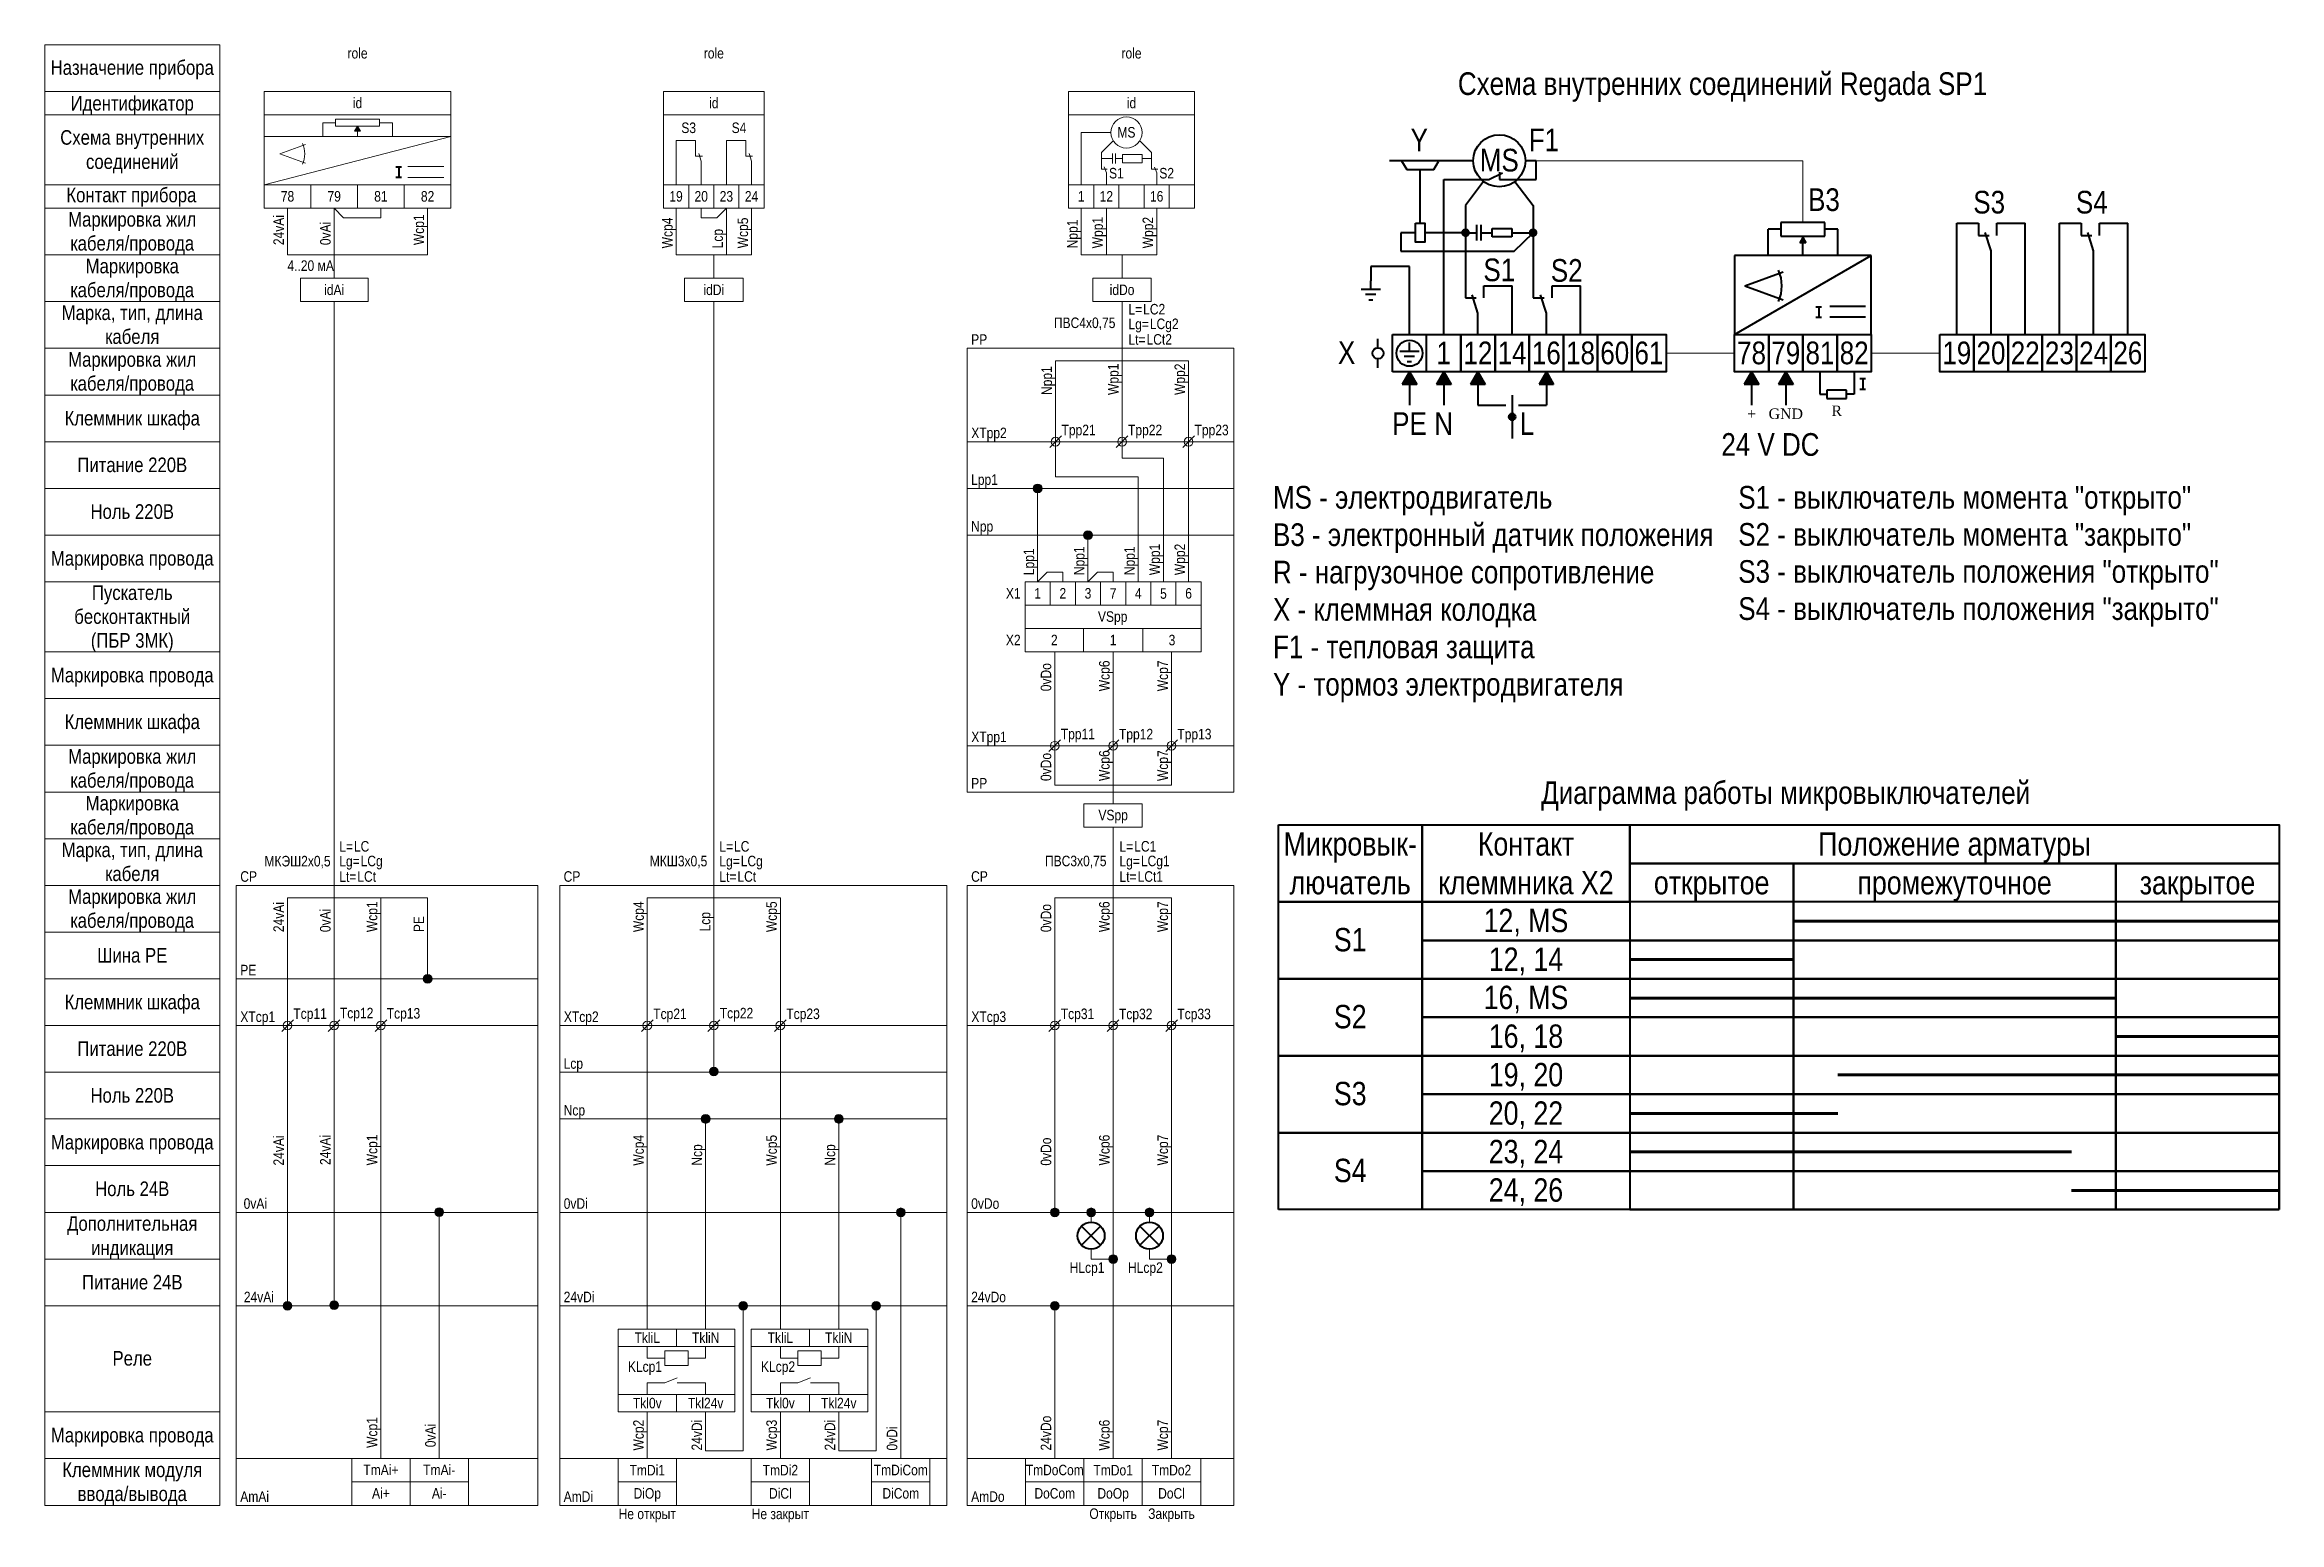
# Model space of a CAD drawing. Header units: millimetres. Extents: x 20 to 403, y -258 to -5.
import ezdxf

# ---------------------------------------------------------------- set-up
doc = ezdxf.new("R2010")
doc.units = ezdxf.units.MM
doc.header["$MEASUREMENT"] = 0
doc.linetypes.add('1_1', pattern=[2000, 1000, -1000])
doc.linetypes.add('4_2_1_2', pattern=[6702.777624, 3527.777672, -1763.888836, 0, -1411.111116])
for name, color, linetype in [('cp_names', 7, 'Continuous'), ('cp_params_ai', 7, 'Continuous'), ('cp_params_di', 7, 'Continuous'), ('cp_params_do', 7, 'Continuous'), ('cp_static_ai', 7, 'Continuous'), ('cp_static_di', 7, 'Continuous'), ('cp_static_do', 7, 'Continuous'), ('id_names', 7, 'Continuous'), ('id_params_ai', 7, 'Continuous'), ('id_params_di', 7, 'Continuous'), ('id_params_do', 7, 'Continuous'), ('id_static_ai', 7, 'Continuous'), ('id_static_di', 7, 'Continuous'), ('id_static_do', 7, 'Continuous'), ('info', 7, 'Continuous')]:
    doc.layers.add(name, color=color, linetype=linetype)
doc.styles.add('СГЕНЕРИР_СТИЛЬ_1', font='')
doc.styles.add('СГЕНЕРИР_СТИЛЬ_2', font='')
doc.styles.get('СГЕНЕРИР_СТИЛЬ_1').set_extended_font_data('Arial Narrow')
doc.styles.get('СГЕНЕРИР_СТИЛЬ_2').set_extended_font_data('Times New Roman')

msp = doc.modelspace()

# ---------------------------------------------------------------- texts
at = {"layer": 'cp_names', "color": 7, "linetype": 'Continuous', "lineweight": 15, "char_height": 2.5, "attachment_point": 2, "style": 'СГЕНЕРИР_СТИЛЬ_1'}
for s, insert, line_spacing_factor in [('\\A1;{\\pqc;\\fArial Narrow|b0|i0|c204|p34;Маркировка жил\\P\\pqc;\\fArial Narrow|b0|i0|c204|p34;кабеля/провода}', (35, -149.66), 0.982786), ('\\A1;{\\pqc;\\fArial Narrow|b0|i0|c204|p34;Дополнительная\\P\\pqc;\\fArial Narrow|b0|i0|c204|p34;индикация}', (35, -205.66), 0.996475), ('\\A1;{\\pqc;\\fArial Narrow|b0|i0|c204|p34;Клеммник модуля\\P\\pqc;\\fArial Narrow|b0|i0|c204|p34;ввода\\fArial Narrow|b0|i0|c204|p34;/вывода}', (35, -247.84), 0.985989)]:
    msp.add_mtext(s, dxfattribs=dict(at, insert=insert, line_spacing_factor=line_spacing_factor))
for s, insert in [('\\A1;{\\pqc;\\fArial Narrow|b0|i0|c204|p34;Шина PE}', (35, -159.72)), ('\\A1;{\\pqc;\\fArial Narrow|b0|i0|c204|p34;Клеммник\\fArial Narrow|b0|i0|c204|p34; шкафа}', (35, -167.72)), ('\\A1;{\\pqc;\\fArial Narrow|b0|i0|c204|p34;Питание \\fArial Narrow|b0|i0|c204|p34;220В}', (35, -175.71)), ('\\A1;{\\pqc;\\fArial Narrow|b0|i0|c204|p34;Ноль\\fArial Narrow|b0|i0|c204|p34; 220В}', (35, -183.71)), ('\\A1;{\\pqc;\\fArial Narrow|b0|i0|c204|p34;Маркировка \\fArial Narrow|b0|i0|c204|p34;провода}', (35, -191.72)), ('\\A1;{\\pqc;\\fArial Narrow|b0|i0|c204|p34;Ноль 24\\fArial Narrow|b0|i0|c204|p34;В}', (35, -199.71)), ('\\A1;{\\pqc;\\fArial Narrow|b0|i0|c204|p34;Питание 2\\fArial Narrow|b0|i0|c204|p34;4\\fArial Narrow|b0|i0|c204|p34;В}', (35, -215.71)), ('\\A1;{\\pqc;\\fArial Narrow|b0|i0|c204|p34;Реле}', (35, -228.75)), ('\\A1;{\\pqc;\\fArial Narrow|b0|i0|c204|p34;Маркировка \\fArial Narrow|b0|i0|c204|p34;провода}', (35, -241.9))]:
    msp.add_mtext(s, dxfattribs=dict(at, insert=insert))
at = {"layer": 'cp_params_ai', "color": 7, "linetype": 'Continuous', "lineweight": 15, "char_height": 1.8, "style": 'СГЕНЕРИР_СТИЛЬ_1'}
for s, insert, attachment_point in [('\\A1;{\\pqc;\\fArial Narrow|b0|i0|c204|p34;CP}', (54.94, -146.57), 2), ('\\A1;{\\pqc;\\fArial Narrow|b0|i0|c204|p34;X\\fArial Narrow|b0|i0|c204|p34;T\\fArial Narrow|b0|i0|c204|p34;cp1}', (56.5, -170.59), 2), ('\\A1;{\\pql;\\fArial Narrow|b0|i0|c204|p34;T\\fArial Narrow|b0|i0|c204|p34;cp11}', (62.6, -170.06), 1), ('\\A1;{\\pql;\\fArial Narrow|b0|i0|c204|p34;Tcp1\\fArial Narrow|b0|i0|c204|p34;2}', (70.58, -169.96), 1), ('\\A1;{\\pql;\\fArial Narrow|b0|i0|c204|p34;Tcp1\\fArial Narrow|b0|i0|c204|p34;3}', (78.6, -170.01), 1), ('\\A1;{\\pqc;\\fArial Narrow|b0|i0|c204|p34;0v\\fArial Narrow|b0|i0|c204|p34;Ai}', (56.09, -202.59), 2), ('\\A1;{\\pqc;\\fArial Narrow|b0|i0|c204|p34;24v\\fArial Narrow|b0|i0|c204|p34;Ai}', (56.7, -218.59), 2), ('\\A1;{\\pqc;\\fArial Narrow|b0|i0|c204|p34;TmAi\\fArial Narrow|b0|i0|c204|p34;+}', (77.6, -248.21), 2), ('\\A1;{\\pqc;\\fArial Narrow|b0|i0|c204|p34;TmAi\\fArial Narrow|b0|i0|c204|p34;-}', (87.6, -248.21), 2), ('\\A1;{\\pqc;\\fArial Narrow|b0|i0|c204|p34;Ai\\fArial Narrow|b0|i0|c204|p34;+}', (77.6, -252.21), 2), ('\\A1;{\\pqc;\\fArial Narrow|b0|i0|c204|p34;Ai-}', (87.6, -252.21), 2), ('\\A1;{\\pqc;\\fArial Narrow|b0|i0|c204|p34;Am\\fArial Narrow|b0|i0|c204|p34;Ai}', (55.97, -252.78), 2)]:
    msp.add_mtext(s, dxfattribs=dict(at, insert=insert, attachment_point=attachment_point))
at = {"layer": 'cp_params_ai', "color": 7, "linetype": 'Continuous', "lineweight": 15, "char_height": 1.8, "attachment_point": 1, "rotation": 90, "style": 'СГЕНЕРИР_СТИЛЬ_1'}
for s, insert in [('\\A1;{\\pql;\\fArial Narrow|b0|i0|c204|p34;24v\\fArial Narrow|b0|i0|c204|p34;Ai}', (59.19, -157)), ('\\A1;{\\pql;\\fArial Narrow|b0|i0|c204|p34;0\\fArial Narrow|b0|i0|c204|p34;vAi}', (67.17, -157)), ('\\A1;{\\pql;\\fArial Narrow|b0|i0|c204|p34;Wcp1}', (75.19, -157)), ('\\A1;{\\pql;\\fArial Narrow|b0|i0|c204|p34;24v\\fArial Narrow|b0|i0|c204|p34;Ai}', (59.19, -196.98)), ('\\A1;{\\pql;\\fArial Narrow|b0|i0|c204|p34;24v\\fArial Narrow|b0|i0|c204|p34;Ai}', (67.17, -196.89)), ('\\A1;{\\pql;\\fArial Narrow|b0|i0|c204|p34;Wcp\\fArial Narrow|b0|i0|c204|p34;1}', (75.19, -196.94)), ('\\A1;{\\pql;\\fArial Narrow|b0|i0|c204|p34;Wcp\\fArial Narrow|b0|i0|c204|p34;1}', (75.19, -245.34)), ('\\A1;{\\pql;\\fArial Narrow|b0|i0|c204|p34;0v\\fArial Narrow|b0|i0|c204|p34;Ai}', (85.19, -245.23))]:
    msp.add_mtext(s, dxfattribs=dict(at, insert=insert))
at = {"layer": 'cp_params_di', "color": 7, "linetype": 'Continuous', "lineweight": 15, "char_height": 1.8, "style": 'СГЕНЕРИР_СТИЛЬ_1'}
for s, insert, attachment_point in [('\\A1;{\\pqc;\\fArial Narrow|b0|i0|c204|p34;CP}', (110.34, -146.57), 2), ('\\A1;{\\pqr;\\fArial Narrow|b0|i0|c204|p34;X\\fArial Narrow|b0|i0|c204|p34;T\\fArial Narrow|b0|i0|c204|p34;cp2}', (114.91, -170.59), 3), ('\\A1;{\\pql;\\fArial Narrow|b0|i0|c204|p34;T\\fArial Narrow|b0|i0|c204|p34;cp21}', (124.26, -170.09), 1), ('\\A1;{\\pql;\\fArial Narrow|b0|i0|c204|p34;T\\fArial Narrow|b0|i0|c204|p34;cp22}', (135.66, -169.97), 1), ('\\A1;{\\pql;\\fArial Narrow|b0|i0|c204|p34;T\\fArial Narrow|b0|i0|c204|p34;cp23}', (147.06, -170.09), 1), ('\\A1;{\\pqc;\\fArial Narrow|b0|i0|c204|p34;L\\fArial Narrow|b0|i0|c204|p34;cp}', (110.57, -178.6), 2), ('\\A1;{\\pqc;\\fArial Narrow|b0|i0|c204|p34;N\\fArial Narrow|b0|i0|c204|p34;cp}', (110.75, -186.6), 2), ('\\A1;{\\pqc;\\fArial Narrow|b0|i0|c204|p34;0v\\fArial Narrow|b0|i0|c204|p34;Di}', (110.98, -202.59), 2), ('\\A1;{\\pqc;\\fArial Narrow|b0|i0|c204|p34;24v\\fArial Narrow|b0|i0|c204|p34;Di}', (111.55, -218.59), 2), ('\\A1;{\\pqc;\\fArial Narrow|b0|i0|c204|p34;TkliL}', (123.24, -225.56), 2), ('\\A1;{\\pqc;\\fArial Narrow|b0|i0|c204|p34;ТkliN}', (133.24, -225.56), 2), ('\\A1;{\\pqc;\\fArial Narrow|b0|i0|c204|p34;TkliL}', (146.04, -225.56), 2), ('\\A1;{\\pqc;\\fArial Narrow|b0|i0|c204|p34;ТkliN}', (156.04, -225.56), 2), ('\\A1;{\\pqc;\\fArial Narrow|b0|i0|c204|p34;KLcp\\fArial Narrow|b0|i0|c204|p34;1}', (122.84, -230.52), 2), ('\\A1;{\\pqc;\\fArial Narrow|b0|i0|c204|p34;KLcp\\fArial Narrow|b0|i0|c204|p34;2}', (145.64, -230.52), 2), ('\\A1;{\\pqc;\\fArial Narrow|b0|i0|c204|p34;Тkl\\fArial Narrow|b0|i0|c204|p34;0v}', (123.24, -236.77), 2), ('\\A1;{\\pqc;\\fArial Narrow|b0|i0|c204|p34;Tkl\\fArial Narrow|b0|i0|c204|p34;24v}', (133.24, -236.77), 2), ('\\A1;{\\pqc;\\fArial Narrow|b0|i0|c204|p34;Тkl\\fArial Narrow|b0|i0|c204|p34;0\\fArial Narrow|b0|i0|c204|p34;v}', (146.04, -236.77), 2), ('\\A1;{\\pqc;\\fArial Narrow|b0|i0|c204|p34;Tkl24v}', (156.04, -236.77), 2), ('\\A1;{\\pqc;\\fArial Narrow|b0|i0|c204|p34;Tm\\fArial Narrow|b0|i0|c204|p34;Di\\fArial Narrow|b0|i0|c204|p34;1}', (123.24, -248.25), 2), ('\\A1;{\\pqc;\\fArial Narrow|b0|i0|c204|p34;TmDi2}', (146.04, -248.25), 2), ('\\A1;{\\pqc;\\fArial Narrow|b0|i0|c204|p34;TmDiCom}', (166.67, -248.23), 2), ('\\A1;{\\pqc;\\fArial Narrow|b0|i0|c204|p34;Di\\fArial Narrow|b0|i0|c204|p34;Op}', (123.24, -252.23), 2), ('\\A1;{\\pqc;\\fArial Narrow|b0|i0|c204|p34;DiCl}', (146.04, -252.23), 2), ('\\A1;{\\pqc;\\fArial Narrow|b0|i0|c204|p34;Am\\fArial Narrow|b0|i0|c204|p34;Di}', (111.43, -252.78), 2)]:
    msp.add_mtext(s, dxfattribs=dict(at, insert=insert, attachment_point=attachment_point))
at = {"layer": 'cp_params_di', "color": 7, "linetype": 'Continuous', "lineweight": 15, "char_height": 1.8, "attachment_point": 1, "rotation": 90, "style": 'СГЕНЕРИР_СТИЛЬ_1'}
for s, insert in [('\\A1;{\\pql;\\fArial Narrow|b0|i0|c204|p34;Wcp\\fArial Narrow|b0|i0|c204|p34;4}', (120.84, -157)), ('\\A1;{\\pql;\\fArial Narrow|b0|i0|c204|p34;Wcp\\fArial Narrow|b0|i0|c204|p34;5}', (143.63, -157)), ('\\A1;{\\pql;\\fArial Narrow|b0|i0|c204|p34;L\\fArial Narrow|b0|i0|c204|p34;cp}', (132.24, -156.88)), ('\\A1;{\\pql;\\fArial Narrow|b0|i0|c204|p34;Wcp\\fArial Narrow|b0|i0|c204|p34;4}', (120.84, -197)), ('\\A1;{\\pql;\\fArial Narrow|b0|i0|c204|p34;N\\fArial Narrow|b0|i0|c204|p34;cp}', (130.84, -197)), ('\\A1;{\\pql;\\fArial Narrow|b0|i0|c204|p34;Wcp\\fArial Narrow|b0|i0|c204|p34;5}', (143.63, -197)), ('\\A1;{\\pql;\\fArial Narrow|b0|i0|c204|p34;N\\fArial Narrow|b0|i0|c204|p34;cp}', (153.63, -197)), ('\\A1;{\\pql;\\fArial Narrow|b0|i0|c204|p34;Wcp\\fArial Narrow|b0|i0|c204|p34;2}', (120.83, -245.79)), ('\\A1;{\\pql;\\fArial Narrow|b0|i0|c204|p34;24v\\fArial Narrow|b0|i0|c204|p34;Di}', (130.83, -245.79)), ('\\A1;{\\pql;\\fArial Narrow|b0|i0|c204|p34;Wcp\\fArial Narrow|b0|i0|c204|p34;3}', (143.63, -245.79)), ('\\A1;{\\pql;\\fArial Narrow|b0|i0|c204|p34;24v\\fArial Narrow|b0|i0|c204|p34;Di}', (153.63, -245.79)), ('\\A1;{\\pql;\\fArial Narrow|b0|i0|c204|p34;0v\\fArial Narrow|b0|i0|c204|p34;Di}', (164.27, -245.79))]:
    msp.add_mtext(s, dxfattribs=dict(at, insert=insert))
at = {"layer": 'cp_params_do', "color": 7, "linetype": 'Continuous', "lineweight": 15, "style": 'СГЕНЕРИР_СТИЛЬ_1'}
for s, insert, char_height, attachment_point in [('\\A1;{\\pqc;\\fArial Narrow|b0|i0|c204|p34;CP}', (180.15, -146.57), 1.8, 2), ('\\A1;{\\pqr;\\fArial Narrow|b0|i0|c204|p34;X\\fArial Narrow|b0|i0|c204|p34;T\\fArial Narrow|b0|i0|c204|p34;cp3}', (184.72, -170.59), 1.8, 3), ('\\A1;{\\pql;\\fArial Narrow|b0|i0|c204|p34;T\\fArial Narrow|b0|i0|c204|p34;cp31}', (194.08, -170.09), 1.8, 1), ('\\A1;{\\pql;\\fArial Narrow|b0|i0|c204|p34;T\\fArial Narrow|b0|i0|c204|p34;cp32}', (204.05, -170.11), 1.8, 1), ('\\A1;{\\pql;\\fArial Narrow|b0|i0|c204|p34;T\\fArial Narrow|b0|i0|c204|p34;cp33}', (214.05, -170.11), 1.8, 1), ('\\A1;{\\pqc;\\fArial Narrow|b0|i0|c204|p34;0v\\fArial Narrow|b0|i0|c204|p34;Do}', (181.14, -202.59), 1.8, 2), ('\\A1;{\\pqc;\\fArial Narrow|b0|i0|c204|p34;HL\\fArial Narrow|b0|i0|c204|p34;cp1}', (198.58, -213.56), 1.8, 2), ('\\A1;{\\pqc;\\fArial Narrow|b0|i0|c204|p34;HL\\fArial Narrow|b0|i0|c204|p34;cp2}', (208.58, -213.56), 1.8, 2), ('\\A1;{\\pqc;\\fArial Narrow|b0|i0|c204|p34;24v\\fArial Narrow|b0|i0|c204|p34;Do}', (181.71, -218.59), 1.8, 2), ('\\A1;{\\pqc;\\fArial Narrow|b0|i0|c204|p34;Tm\\fArial Narrow|b0|i0|c204|p34;DoCom}', (193.05, -248.23), 1.79, 2), ('\\A1;{\\pqc;\\fArial Narrow|b0|i0|c204|p34;TmDo1}', (203.05, -248.25), 1.8, 2), ('\\A1;{\\pqc;\\fArial Narrow|b0|i0|c204|p34;TmDo2}', (213.05, -248.25), 1.8, 2), ('\\A1;{\\pqc;\\fArial Narrow|b0|i0|c204|p34;Do\\fArial Narrow|b0|i0|c204|p34;Op}', (203.05, -252.23), 1.8, 2), ('\\A1;{\\pqc;\\fArial Narrow|b0|i0|c204|p34;Do\\fArial Narrow|b0|i0|c204|p34;Cl}', (213.05, -252.23), 1.8, 2), ('\\A1;{\\pqc;\\fArial Narrow|b0|i0|c204|p34;Am\\fArial Narrow|b0|i0|c204|p34;Do}', (181.59, -252.78), 1.8, 2)]:
    msp.add_mtext(s, dxfattribs=dict(at, insert=insert, char_height=char_height, attachment_point=attachment_point))
at = {"layer": 'cp_params_do', "color": 7, "linetype": 'Continuous', "lineweight": 15, "char_height": 1.8, "attachment_point": 1, "rotation": 90, "style": 'СГЕНЕРИР_СТИЛЬ_1'}
for s, insert in [('\\A1;{\\pql;\\fArial Narrow|b0|i0|c204|p34;0v\\fArial Narrow|b0|i0|c204|p34;Do}', (190.64, -157)), ('\\A1;{\\pql;\\fArial Narrow|b0|i0|c204|p34;Wcp\\fArial Narrow|b0|i0|c204|p34;6}', (200.64, -157)), ('\\A1;{\\pql;\\fArial Narrow|b0|i0|c204|p34;Wcp\\fArial Narrow|b0|i0|c204|p34;7}', (210.65, -157)), ('\\A1;{\\pql;\\fArial Narrow|b0|i0|c204|p34;0v\\fArial Narrow|b0|i0|c204|p34;Do}', (190.64, -197)), ('\\A1;{\\pql;\\fArial Narrow|b0|i0|c204|p34;Wcp\\fArial Narrow|b0|i0|c204|p34;6}', (200.64, -196.96)), ('\\A1;{\\pql;\\fArial Narrow|b0|i0|c204|p34;Wcp\\fArial Narrow|b0|i0|c204|p34;7}', (210.65, -196.96)), ('\\A1;{\\pql;\\fArial Narrow|b0|i0|c204|p34;24v\\fArial Narrow|b0|i0|c204|p34;Do}', (190.64, -245.79)), ('\\A1;{\\pql;\\fArial Narrow|b0|i0|c204|p34;Wcp\\fArial Narrow|b0|i0|c204|p34;6}', (200.64, -245.79)), ('\\A1;{\\pql;\\fArial Narrow|b0|i0|c204|p34;Wcp7}', (210.65, -245.79))]:
    msp.add_mtext(s, dxfattribs=dict(at, insert=insert))
at = {"layer": 'cp_static_ai', "color": 7, "linetype": 'Continuous', "lineweight": 15, "insert": (83.21, -157), "char_height": 1.8, "attachment_point": 1, "rotation": 90, "style": 'СГЕНЕРИР_СТИЛЬ_1'}
msp.add_mtext('\\A1;{\\pql;\\fArial Narrow|b0|i0|c204|p34;PE}', dxfattribs=at)
at = {"layer": 'cp_static_ai', "color": 7, "linetype": 'Continuous', "lineweight": 15, "insert": (54.88, -162.6), "char_height": 1.8, "attachment_point": 2, "style": 'СГЕНЕРИР_СТИЛЬ_1'}
msp.add_mtext('\\A1;{\\pqc;\\fArial Narrow|b0|i0|c204|p34;PE}', dxfattribs=at)
at = {"layer": 'cp_static_di', "color": 7, "linetype": 'Continuous', "lineweight": 15, "char_height": 1.8, "attachment_point": 2, "style": 'СГЕНЕРИР_СТИЛЬ_1'}
for s, insert in [('\\A1;{\\pqc;\\fArial Narrow|b0|i0|c204|p34;Di\\fArial Narrow|b0|i0|c204|p34;Com}', (166.67, -252.23)), ('\\A1;{\\pqc;\\fArial Narrow|b0|i0|c204|p34;Не \\fArial Narrow|b0|i0|c204|p34;о\\fArial Narrow|b0|i0|c204|p34;ткрыт}', (123.24, -255.74)), ('\\A1;{\\pqc;\\fArial Narrow|b0|i0|c204|p34;Не з\\fArial Narrow|b0|i0|c204|p34;акрыт}', (146.04, -255.74))]:
    msp.add_mtext(s, dxfattribs=dict(at, insert=insert))
at = {"layer": 'cp_static_do', "color": 7, "linetype": 'Continuous', "lineweight": 15, "attachment_point": 2, "style": 'СГЕНЕРИР_СТИЛЬ_1'}
for s, insert, char_height in [('\\A1;{\\pqc;\\fArial Narrow|b0|i0|c204|p34;DoCom}', (193.05, -252.23), 1.79), ('\\A1;{\\pqc;\\fArial Narrow|b0|i0|c204|p34;Открыть}', (203.05, -255.71), 1.8), ('\\A1;{\\pqc;\\fArial Narrow|b0|i0|c204|p34;Закрыть}', (213.05, -255.71), 1.8)]:
    msp.add_mtext(s, dxfattribs=dict(at, insert=insert, char_height=char_height))
at = {"layer": 'id_names', "color": 7, "linetype": 'Continuous', "lineweight": 15, "char_height": 2.5, "attachment_point": 2, "style": 'СГЕНЕРИР_СТИЛЬ_1'}
for s, insert in [('\\A1;{\\pqc;\\fArial Narrow|b0|i0|c204|p34;Назначение прибора}', (35, -7.66)), ('\\A1;{\\pqc;\\fArial Narrow|b0|i0|c204|p34;Идентификатор}', (35, -13.78)), ('\\A1;{\\pqc;\\fArial Narrow|b0|i0|c204|p34;Контакт прибора}', (34.85, -29.49)), ('\\A1;{\\pqc;\\fArial Narrow|b0|i0|c204|p34;Клеммник\\fArial Narrow|b0|i0|c204|p34; шкафа}', (35, -67.72)), ('\\A1;{\\pqc;\\fArial Narrow|b0|i0|c204|p34;Питание \\fArial Narrow|b0|i0|c204|p34;220В}', (35, -75.71)), ('\\A1;{\\pqc;\\fArial Narrow|b0|i0|c204|p34;Ноль\\fArial Narrow|b0|i0|c204|p34; 220В}', (35, -83.71)), ('\\A1;{\\pqc;\\fArial Narrow|b0|i0|c204|p34;Маркировка \\fArial Narrow|b0|i0|c204|p34;провода}', (35, -91.72)), ('\\A1;{\\pqc;\\fArial Narrow|b0|i0|c204|p34;Маркировка \\fArial Narrow|b0|i0|c204|p34;провода}', (35, -111.72)), ('\\A1;{\\pqc;\\fArial Narrow|b0|i0|c204|p34;Клеммник\\fArial Narrow|b0|i0|c204|p34; шкафа}', (35, -119.72))]:
    msp.add_mtext(s, dxfattribs=dict(at, insert=insert))
at = {"layer": 'id_names', "color": 7, "linetype": 'Continuous', "lineweight": 15, "insert": (35, -19.63), "char_height": 2.5, "width": 30, "attachment_point": 2, "line_spacing_factor": 0.996473, "style": 'СГЕНЕРИР_СТИЛЬ_1'}
msp.add_mtext('\\A1;{\\pqc;\\fArial Narrow|b0|i0|c204|p34;Схема внутренних соединений}', dxfattribs=at)
at = {"layer": 'id_names', "color": 7, "linetype": 'Continuous', "lineweight": 15, "char_height": 2.5, "attachment_point": 2, "style": 'СГЕНЕРИР_СТИЛЬ_1'}
for s, insert, line_spacing_factor in [('\\A1;{\\pqc;\\fArial Narrow|b0|i0|c204|p34;Маркировка жил\\P\\pqc;\\fArial Narrow|b0|i0|c204|p34;кабеля/провода}', (35, -33.66), 0.982786), ('\\A1;{\\pqc;\\fArial Narrow|b0|i0|c204|p34;Маркировка\\P\\pqc;\\fArial Narrow|b0|i0|c204|p34;кабеля/провода}', (35, -41.66), 0.982786), ('\\A1;{\\pqc;\\fArial Narrow|b0|i0|c204|p34;Марка, тип\\fArial Narrow|b0|i0|c204|p34;, длина\\P\\pqc;\\fArial Narrow|b0|i0|c204|p34;кабеля}', (35, -49.66), 0.98101), ('\\A1;{\\pqc;\\fArial Narrow|b0|i0|c204|p34;Маркировка жил\\P\\pqc;\\fArial Narrow|b0|i0|c204|p34;кабеля/провода}', (35, -57.66), 0.982786), ('\\A1;{\\pqc;\\fArial Narrow|b0|i0|c204|p34;Пускатель\\P\\pqc;\\fArial Narrow|b0|i0|c204|p34;бесконтактный\\P\\pqc;\\fArial Narrow|b0|i0|c204|p34;(ПБР 3МК)}', (35, -97.61), 0.980575), ('\\A1;{\\pqc;\\fArial Narrow|b0|i0|c204|p34;Маркировка жил\\P\\pqc;\\fArial Narrow|b0|i0|c204|p34;кабеля/провода}', (35, -125.66), 0.982786), ('\\A1;{\\pqc;\\fArial Narrow|b0|i0|c204|p34;Маркировка\\P\\pqc;\\fArial Narrow|b0|i0|c204|p34;кабеля/провода}', (35, -133.66), 0.982786), ('\\A1;{\\pqc;\\fArial Narrow|b0|i0|c204|p34;Марка, тип\\fArial Narrow|b0|i0|c204|p34;, длина\\P\\pqc;\\fArial Narrow|b0|i0|c204|p34;кабеля}', (35, -141.66), 0.98101)]:
    msp.add_mtext(s, dxfattribs=dict(at, insert=insert, line_spacing_factor=line_spacing_factor))
at = {"layer": 'id_params_ai', "color": 7, "linetype": 'Continuous', "lineweight": 15, "insert": (73.6, -5.56), "char_height": 1.8, "width": 30, "attachment_point": 2, "style": 'СГЕНЕРИР_СТИЛЬ_1'}
msp.add_mtext('\\A1;{\\pqc;\\fArial Narrow|b0|i0|c204|p34;role}', dxfattribs=at)
at = {"layer": 'id_params_ai', "color": 7, "linetype": 'Continuous', "lineweight": 15, "char_height": 1.8, "style": 'СГЕНЕРИР_СТИЛЬ_1'}
for s, insert, attachment_point in [('\\A1;{\\pqc;\\fArial Narrow|b0|i0|c204|p34;id}', (73.6, -14.07), 2), ('\\A1;{\\pqc;\\fArial Narrow|b0|i0|c204|p34;id\\fArial Narrow|b0|i0|c204|p34;Ai}', (69.6, -46.08), 2), ('\\A1;{\\pql;\\fArial Narrow|b0|i0|c204|p34;LC}', (72.98, -141.4), 1), ('\\A1;{\\pql;\\fArial Narrow|b0|i0|c204|p34;LCg}', (74.13, -143.91), 1), ('\\A1;{\\pql;\\fArial Narrow|b0|i0|c204|p34;LCt}', (73.56, -146.57), 1)]:
    msp.add_mtext(s, dxfattribs=dict(at, insert=insert, attachment_point=attachment_point))
at = {"layer": 'id_params_ai', "color": 7, "linetype": 'Continuous', "lineweight": 15, "char_height": 1.8, "attachment_point": 1, "rotation": 90, "style": 'СГЕНЕРИР_СТИЛЬ_1'}
for s, insert in [('\\A1;{\\pql;\\fArial Narrow|b0|i0|c204|p34;24v\\fArial Narrow|b0|i0|c204|p34;Ai}', (59.19, -39.33)), ('\\A1;{\\pql;\\fArial Narrow|b0|i0|c204|p34;Wcp1}', (83.19, -39.33)), ('\\A1;{\\pql;\\fArial Narrow|b0|i0|c204|p34;0v\\fArial Narrow|b0|i0|c204|p34;Ai}', (67.19, -39.33))]:
    msp.add_mtext(s, dxfattribs=dict(at, insert=insert))
at = {"layer": 'id_params_di', "color": 7, "linetype": 'Continuous', "lineweight": 15, "insert": (134.64, -5.56), "char_height": 1.8, "width": 30, "attachment_point": 2, "style": 'СГЕНЕРИР_СТИЛЬ_1'}
msp.add_mtext('\\A1;{\\pqc;\\fArial Narrow|b0|i0|c204|p34;role}', dxfattribs=at)
at = {"layer": 'id_params_di', "color": 7, "linetype": 'Continuous', "lineweight": 15, "char_height": 1.8, "style": 'СГЕНЕРИР_СТИЛЬ_1'}
for s, insert, attachment_point in [('\\A1;{\\pqc;\\fArial Narrow|b0|i0|c204|p34;id}', (134.64, -14.08), 2), ('\\A1;{\\pqc;\\fArial Narrow|b0|i0|c204|p34;id\\fArial Narrow|b0|i0|c204|p34;Di}', (134.64, -46.08), 2), ('\\A1;{\\pql;\\fArial Narrow|b0|i0|c204|p34;LC}', (138.1, -141.4), 1), ('\\A1;{\\pql;\\fArial Narrow|b0|i0|c204|p34;LCg}', (139.25, -143.92), 1), ('\\A1;{\\pql;\\fArial Narrow|b0|i0|c204|p34;LCt}', (138.68, -146.57), 1)]:
    msp.add_mtext(s, dxfattribs=dict(at, insert=insert, attachment_point=attachment_point))
at = {"layer": 'id_params_di', "color": 7, "linetype": 'Continuous', "lineweight": 15, "char_height": 1.8, "attachment_point": 1, "rotation": 90, "style": 'СГЕНЕРИР_СТИЛЬ_1'}
for s, insert in [('\\A1;{\\pql;\\fArial Narrow|b0|i0|c204|p34;Wcp\\fArial Narrow|b0|i0|c204|p34;4}', (125.77, -39.88)), ('\\A1;{\\pql;\\fArial Narrow|b0|i0|c204|p34;L\\fArial Narrow|b0|i0|c204|p34;cp}', (134.39, -39.88)), ('\\A1;{\\pql;\\fArial Narrow|b0|i0|c204|p34;Wcp\\fArial Narrow|b0|i0|c204|p34;5}', (138.7, -39.88))]:
    msp.add_mtext(s, dxfattribs=dict(at, insert=insert))
at = {"layer": 'id_params_do', "color": 7, "linetype": 'Continuous', "lineweight": 15, "insert": (206.2, -5.56), "char_height": 1.8, "width": 30, "attachment_point": 2, "style": 'СГЕНЕРИР_СТИЛЬ_1'}
msp.add_mtext('\\A1;{\\pqc;\\fArial Narrow|b0|i0|c204|p34;role}', dxfattribs=at)
at = {"layer": 'id_params_do', "color": 7, "linetype": 'Continuous', "lineweight": 15, "char_height": 1.8, "style": 'СГЕНЕРИР_СТИЛЬ_1'}
for s, insert, attachment_point in [('\\A1;{\\pqc;\\fArial Narrow|b0|i0|c204|p34;id}', (206.2, -14.08), 2), ('\\A1;{\\pqc;\\fArial Narrow|b0|i0|c204|p34;id\\fArial Narrow|b0|i0|c204|p34;Do}', (204.58, -46.08), 2), ('\\A1;{\\pql;\\fArial Narrow|b0|i0|c204|p34;LC\\fArial Narrow|b0|i0|c204|p34;2}', (208.19, -49.4), 1), ('\\A1;{\\pql;\\fArial Narrow|b0|i0|c204|p34;LCg\\fArial Narrow|b0|i0|c204|p34;2}', (209.34, -51.91), 1), ('\\A1;{\\pqc;\\fArial Narrow|b0|i0|c204|p34;P\\fArial Narrow|b0|i0|c204|p34;P}', (180.1, -54.6), 2), ('\\A1;{\\pql;\\fArial Narrow|b0|i0|c204|p34;LCt\\fArial Narrow|b0|i0|c204|p34;2}', (208.77, -54.57), 1), ('\\A1;{\\pqr;\\fArial Narrow|b0|i0|c204|p34;X\\fArial Narrow|b0|i0|c204|p34;T\\fArial Narrow|b0|i0|c204|p34;pp2}', (184.82, -70.59), 3), ('\\A1;{\\pql;\\fArial Narrow|b0|i0|c204|p34;T\\fArial Narrow|b0|i0|c204|p34;pp21}', (194.21, -70.09), 1), ('\\A1;{\\pql;\\fArial Narrow|b0|i0|c204|p34;T\\fArial Narrow|b0|i0|c204|p34;pp22}', (205.6, -70.09), 1), ('\\A1;{\\pql;\\fArial Narrow|b0|i0|c204|p34;T\\fArial Narrow|b0|i0|c204|p34;pp23}', (217, -70.09), 1), ('\\A1;{\\pqc;\\fArial Narrow|b0|i0|c204|p34;Lpp\\fArial Narrow|b0|i0|c204|p34;1}', (181.01, -78.59), 2), ('\\A1;{\\pqc;\\fArial Narrow|b0|i0|c204|p34;Npp}', (180.61, -86.6), 2), ('\\A1;{\\pqc;\\fArial Narrow|b0|i0|c204|p34;VS\\fArial Narrow|b0|i0|c204|p34;pp}', (202.97, -102.05), 2), ('\\A1;{\\pql;\\fArial Narrow|b0|i0|c204|p34;T\\fArial Narrow|b0|i0|c204|p34;pp11}', (194.08, -122.16), 1), ('\\A1;{\\pql;\\fArial Narrow|b0|i0|c204|p34;T\\fArial Narrow|b0|i0|c204|p34;pp12}', (204.05, -122.18), 1), ('\\A1;{\\pql;\\fArial Narrow|b0|i0|c204|p34;T\\fArial Narrow|b0|i0|c204|p34;pp13}', (214.05, -122.18), 1), ('\\A1;{\\pqr;\\fArial Narrow|b0|i0|c204|p34;X\\fArial Narrow|b0|i0|c204|p34;T\\fArial Narrow|b0|i0|c204|p34;pp1}', (184.82, -122.66), 3), ('\\A1;{\\pqc;\\fArial Narrow|b0|i0|c204|p34;P\\fArial Narrow|b0|i0|c204|p34;P}', (180.1, -130.6), 2), ('\\A1;{\\pqc;\\fArial Narrow|b0|i0|c204|p34;VS\\fArial Narrow|b0|i0|c204|p34;p\\fArial Narrow|b0|i0|c204|p34;p}', (203.05, -136.05), 2), ('\\A1;{\\pql;\\fArial Narrow|b0|i0|c204|p34;LC\\fArial Narrow|b0|i0|c204|p34;1}', (206.66, -141.4), 1), ('\\A1;{\\pql;\\fArial Narrow|b0|i0|c204|p34;LCg\\fArial Narrow|b0|i0|c204|p34;1}', (207.81, -143.91), 1), ('\\A1;{\\pql;\\fArial Narrow|b0|i0|c204|p34;LCt\\fArial Narrow|b0|i0|c204|p34;1}', (207.24, -146.57), 1)]:
    msp.add_mtext(s, dxfattribs=dict(at, insert=insert, attachment_point=attachment_point))
at = {"layer": 'id_params_do', "color": 7, "linetype": 'Continuous', "lineweight": 15, "char_height": 1.8, "attachment_point": 1, "rotation": 90, "style": 'СГЕНЕРИР_СТИЛЬ_1'}
for s, insert in [('\\A1;{\\pql;\\fArial Narrow|b0|i0|c204|p34;N\\fArial Narrow|b0|i0|c204|p34;pp1}', (195.17, -39.88)), ('\\A1;{\\pql;\\fArial Narrow|b0|i0|c204|p34;Wpp1}', (199.48, -39.88)), ('\\A1;{\\pql;\\fArial Narrow|b0|i0|c204|p34;Wpp2}', (208.1, -39.88)), ('\\A1;{\\pql;\\fArial Narrow|b0|i0|c204|p34;Npp\\fArial Narrow|b0|i0|c204|p34;1}', (190.77, -65)), ('\\A1;{\\pql;\\fArial Narrow|b0|i0|c204|p34;Wpp1}', (202.17, -65)), ('\\A1;{\\pql;\\fArial Narrow|b0|i0|c204|p34;Wpp2}', (213.57, -65)), ('\\A1;{\\pql;\\fArial Narrow|b0|i0|c204|p34;Lpp\\fArial Narrow|b0|i0|c204|p34;1}', (187.71, -95.86)), ('\\A1;{\\pql;\\fArial Narrow|b0|i0|c204|p34;Npp\\fArial Narrow|b0|i0|c204|p34;1}', (196.33, -95.86)), ('\\A1;{\\pql;\\fArial Narrow|b0|i0|c204|p34;Npp\\fArial Narrow|b0|i0|c204|p34;1}', (204.95, -95.86)), ('\\A1;{\\pql;\\fArial Narrow|b0|i0|c204|p34;Wpp1}', (209.26, -95.86)), ('\\A1;{\\pql;\\fArial Narrow|b0|i0|c204|p34;Wpp2}', (213.57, -95.86)), ('\\A1;{\\pql;\\fArial Narrow|b0|i0|c204|p34;0v\\fArial Narrow|b0|i0|c204|p34;Do}', (190.64, -115.74)), ('\\A1;{\\pql;\\fArial Narrow|b0|i0|c204|p34;Wcp\\fArial Narrow|b0|i0|c204|p34;6}', (200.64, -115.74)), ('\\A1;{\\pql;\\fArial Narrow|b0|i0|c204|p34;Wcp\\fArial Narrow|b0|i0|c204|p34;7}', (210.65, -115.74)), ('\\A1;{\\pql;\\fArial Narrow|b0|i0|c204|p34;Wcp\\fArial Narrow|b0|i0|c204|p34;6}', (200.64, -131.12)), ('\\A1;{\\pql;\\fArial Narrow|b0|i0|c204|p34;Wcp\\fArial Narrow|b0|i0|c204|p34;7}', (210.65, -131.12)), ('\\A1;{\\pql;\\fArial Narrow|b0|i0|c204|p34;0v\\fArial Narrow|b0|i0|c204|p34;Do}', (190.64, -131.12))]:
    msp.add_mtext(s, dxfattribs=dict(at, insert=insert))
at = {"layer": 'id_static_ai', "color": 7, "linetype": 'Continuous', "lineweight": 15, "char_height": 1.8, "style": 'СГЕНЕРИР_СТИЛЬ_1'}
for s, insert, attachment_point in [('\\A1;{\\pqc;\\fArial Narrow|b0|i0|c204|p34;78}', (61.6, -30.07), 2), ('\\A1;{\\pqc;\\fArial Narrow|b0|i0|c204|p34;79}', (69.6, -30.07), 2), ('\\A1;{\\pqc;\\fArial Narrow|b0|i0|c204|p34;81}', (77.6, -30.07), 2), ('\\A1;{\\pqc;\\fArial Narrow|b0|i0|c204|p34;82}', (85.6, -30.07), 2), ('\\A1;{\\pql;\\fArial Narrow|b0|i0|c204|p34;4..20 мА}', (61.59, -41.94), 1), ('\\A1;{\\pql;\\fArial Narrow|b0|i0|c204|p34;L=}', (70.47, -141.43), 1), ('\\A1;{\\pql;\\fArial Narrow|b0|i0|c204|p34;Lg=}', (70.47, -143.95), 1), ('\\A1;{\\pql;\\fArial Narrow|b0|i0|c204|p34;Lt=}', (70.47, -146.6), 1)]:
    msp.add_mtext(s, dxfattribs=dict(at, insert=insert, attachment_point=attachment_point))
at = {"layer": 'id_static_ai', "color": 7, "linetype": 'Continuous', "lineweight": 40, "insert": (57.65, -143.94), "char_height": 1.8, "attachment_point": 1, "style": 'СГЕНЕРИР_СТИЛЬ_1'}
msp.add_mtext('\\A1;{\\pql;\\fArial Narrow|b0|i0|c204|p34;МКЭШ\\fArial Narrow|b0|i0|c204|p34;2\\fArial Narrow|b0|i0|c204|p34;х0,5}', dxfattribs=at)
at = {"layer": 'id_static_di', "color": 7, "linetype": 'Continuous', "lineweight": 15, "char_height": 1.8, "style": 'СГЕНЕРИР_СТИЛЬ_1'}
for s, insert, attachment_point in [('\\A1;{\\pqc;\\fArial Narrow|b0|i0|c204|p34;S\\fArial Narrow|b0|i0|c204|p34;3}', (130.33, -18.33), 2), ('\\A1;{\\pqc;\\fArial Narrow|b0|i0|c204|p34;S\\fArial Narrow|b0|i0|c204|p34;4}', (138.95, -18.33), 2), ('\\A1;{\\pqc;\\fArial Narrow|b0|i0|c204|p34;19}', (128.17, -30.07), 2), ('\\A1;{\\pqc;\\fArial Narrow|b0|i0|c204|p34;20}', (132.48, -30.07), 2), ('\\A1;{\\pqc;\\fArial Narrow|b0|i0|c204|p34;23}', (136.79, -30.07), 2), ('\\A1;{\\pqc;\\fArial Narrow|b0|i0|c204|p34;24}', (141.1, -30.07), 2), ('\\A1;{\\pql;\\fArial Narrow|b0|i0|c204|p34;L=}', (135.59, -141.43), 1), ('\\A1;{\\pql;\\fArial Narrow|b0|i0|c204|p34;Lg=}', (135.59, -143.95), 1), ('\\A1;{\\pql;\\fArial Narrow|b0|i0|c204|p34;Lt=}', (135.59, -146.6), 1)]:
    msp.add_mtext(s, dxfattribs=dict(at, insert=insert, attachment_point=attachment_point))
at = {"layer": 'id_static_di', "color": 7, "linetype": 'Continuous', "lineweight": 40, "insert": (123.67, -143.93), "char_height": 1.8, "attachment_point": 1, "style": 'СГЕНЕРИР_СТИЛЬ_1'}
msp.add_mtext('\\A1;{\\pql;\\fArial Narrow|b0|i0|c204|p34;МКШ3х0,5}', dxfattribs=at)
at = {"layer": 'id_static_do', "color": 7, "linetype": 'Continuous', "lineweight": 15, "char_height": 1.8, "style": 'СГЕНЕРИР_СТИЛЬ_1'}
for s, insert, attachment_point in [('\\A1;{\\pqc;\\fArial Narrow|b0|i0|c204|p34;M\\fArial Narrow|b0|i0|c204|p34;S}', (205.33, -19.1), 2), ('\\A1;{\\pqc;\\fArial Narrow|b0|i0|c204|p34;S\\fArial Narrow|b0|i0|c204|p34;1}', (203.61, -26.11), 2), ('\\A1;{\\pqc;\\fArial Narrow|b0|i0|c204|p34;S\\fArial Narrow|b0|i0|c204|p34;2}', (212.22, -26.11), 2), ('\\A1;{\\pqc;\\fArial Narrow|b0|i0|c204|p34;1}', (197.58, -30.07), 2), ('\\A1;{\\pqc;\\fArial Narrow|b0|i0|c204|p34;12}', (201.89, -30.07), 2), ('\\A1;{\\pqc;\\fArial Narrow|b0|i0|c204|p34;16}', (210.51, -30.07), 2), ('\\A1;{\\pql;\\fArial Narrow|b0|i0|c204|p34;L=}', (205.68, -49.43), 1), ('\\A1;{\\pql;\\fArial Narrow|b0|i0|c204|p34;Lg=}', (205.68, -51.95), 1), ('\\A1;{\\pql;\\fArial Narrow|b0|i0|c204|p34;Lt=}', (205.68, -54.6), 1), ('\\A1;{\\pqc;\\fArial Narrow|b0|i0|c204|p34;X\\fArial Narrow|b0|i0|c204|p34;1}', (185.94, -98.07), 2), ('\\A1;{\\pqc;\\fArial Narrow|b0|i0|c204|p34;1}', (190.12, -98.07), 2), ('\\A1;{\\pqc;\\fArial Narrow|b0|i0|c204|p34;2}', (194.43, -98.07), 2), ('\\A1;{\\pqc;\\fArial Narrow|b0|i0|c204|p34;3}', (198.74, -98.07), 2), ('\\A1;{\\pqc;\\fArial Narrow|b0|i0|c204|p34;7}', (203.05, -98.1), 2), ('\\A1;{\\pqc;\\fArial Narrow|b0|i0|c204|p34;4}', (207.36, -98.08), 2), ('\\A1;{\\pqc;\\fArial Narrow|b0|i0|c204|p34;5}', (211.67, -98.1), 2), ('\\A1;{\\pqc;\\fArial Narrow|b0|i0|c204|p34;6}', (215.98, -98.07), 2), ('\\A1;{\\pqc;\\fArial Narrow|b0|i0|c204|p34;X2}', (185.94, -106.07), 2), ('\\A1;{\\pqc;\\fArial Narrow|b0|i0|c204|p34;2}', (192.97, -106.07), 2), ('\\A1;{\\pqc;\\fArial Narrow|b0|i0|c204|p34;1}', (203.05, -106.07), 2), ('\\A1;{\\pqc;\\fArial Narrow|b0|i0|c204|p34;3}', (213.13, -106.07), 2), ('\\A1;{\\pql;\\fArial Narrow|b0|i0|c204|p34;L=}', (204.14, -141.43), 1), ('\\A1;{\\pql;\\fArial Narrow|b0|i0|c204|p34;Lg=}', (204.14, -143.95), 1), ('\\A1;{\\pql;\\fArial Narrow|b0|i0|c204|p34;Lt=}', (204.14, -146.6), 1)]:
    msp.add_mtext(s, dxfattribs=dict(at, insert=insert, attachment_point=attachment_point))
at = {"layer": 'id_static_do', "color": 7, "linetype": 'Continuous', "lineweight": 40, "char_height": 1.8, "attachment_point": 1, "style": 'СГЕНЕРИР_СТИЛЬ_1'}
for s, insert in [('\\A1;{\\pql;\\fArial Narrow|b0|i0|c204|p34;ПВС\\fArial Narrow|b0|i0|c204|p34;4\\fArial Narrow|b0|i0|c204|p34;х0,75}', (192.9, -51.73)), ('\\A1;{\\pql;\\fArial Narrow|b0|i0|c204|p34;ПВС3\\fArial Narrow|b0|i0|c204|p34;х0,\\fArial Narrow|b0|i0|c204|p34;7\\fArial Narrow|b0|i0|c204|p34;5}', (191.37, -143.91))]:
    msp.add_mtext(s, dxfattribs=dict(at, insert=insert))
at = {"layer": 'info', "color": 7, "linetype": 'Continuous', "lineweight": 15, "attachment_point": 2}
for s, insert, char_height, style in [('\\A1;{\\pqc;\\fArial Narrow|b0|i0|c204|p34;Схема внутренних соединений Regada SP\\fArial Narrow|b0|i0|c204|p34;1}', (307.45, -9.73), 3.88481, 'СГЕНЕРИР_СТИЛЬ_1'), ('\\A1;{\\pqc;\\fArial Narrow|b0|i0|c204|p34;Y}', (255.5, -19.38), 3.8848, 'СГЕНЕРИР_СТИЛЬ_1'), ('\\A1;{\\pqc;\\fArial Narrow|b0|i0|c204|p34;M\\fArial Narrow|b0|i0|c204|p34;S}', (269.21, -22.83), 3.8848, 'СГЕНЕРИР_СТИЛЬ_1'), ('\\A1;{\\pqc;\\fArial Narrow|b0|i0|c204|p34;F1}', (276.85, -19.37), 3.8848, 'СГЕНЕРИР_СТИЛЬ_1'), ('\\A1;{\\pqc;\\fArial Narrow|b0|i0|c204|p34;B3}', (324.83, -29.6), 3.8848, 'СГЕНЕРИР_СТИЛЬ_1'), ('\\A1;{\\pqc;\\fArial Narrow|b0|i0|c204|p34;S\\fArial Narrow|b0|i0|c204|p34;3}', (353.14, -30.03), 3.8848, 'СГЕНЕРИР_СТИЛЬ_1'), ('\\A1;{\\pqc;\\fArial Narrow|b0|i0|c204|p34;S\\fArial Narrow|b0|i0|c204|p34;4}', (370.72, -30.03), 3.8848, 'СГЕНЕРИР_СТИЛЬ_1'), ('\\A1;{\\pqc;\\fArial Narrow|b0|i0|c204|p34;S\\fArial Narrow|b0|i0|c204|p34;1}', (269.21, -41.62), 3.8848, 'СГЕНЕРИР_СТИЛЬ_1'), ('\\A1;{\\pqc;\\fArial Narrow|b0|i0|c204|p34;S\\fArial Narrow|b0|i0|c204|p34;2}', (280.76, -41.72), 3.8848, 'СГЕНЕРИР_СТИЛЬ_1'), ('\\A1;{\\pqc;\\fArial Narrow|b0|i0|c204|p34;X}', (243.05, -55.79), 3.8848, 'СГЕНЕРИР_СТИЛЬ_1'), ('\\A1;{\\pqc;\\fArial Narrow|b0|i0|c204|p34;1}', (259.69, -55.85), 3.8848, 'СГЕНЕРИР_СТИЛЬ_1'), ('\\A1;{\\pqc;\\fArial Narrow|b0|i0|c204|p34;12}', (265.55, -55.85), 3.8848, 'СГЕНЕРИР_СТИЛЬ_1'), ('\\A1;{\\pqc;\\fArial Narrow|b0|i0|c204|p34;14}', (271.41, -55.85), 3.8848, 'СГЕНЕРИР_СТИЛЬ_1'), ('\\A1;{\\pqc;\\fArial Narrow|b0|i0|c204|p34;16}', (277.27, -55.85), 3.8848, 'СГЕНЕРИР_СТИЛЬ_1'), ('\\A1;{\\pqc;\\fArial Narrow|b0|i0|c204|p34;18}', (283.13, -55.85), 3.8848, 'СГЕНЕРИР_СТИЛЬ_1'), ('\\A1;{\\pqc;\\fArial Narrow|b0|i0|c204|p34;60}', (288.99, -55.85), 3.8848, 'СГЕНЕРИР_СТИЛЬ_1'), ('\\A1;{\\pqc;\\fArial Narrow|b0|i0|c204|p34;61}', (294.85, -55.85), 3.8848, 'СГЕНЕРИР_СТИЛЬ_1'), ('\\A1;{\\pqc;\\fArial Narrow|b0|i0|c204|p34;78}', (312.43, -55.85), 3.8848, 'СГЕНЕРИР_СТИЛЬ_1'), ('\\A1;{\\pqc;\\fArial Narrow|b0|i0|c204|p34;79}', (318.29, -55.85), 3.8848, 'СГЕНЕРИР_СТИЛЬ_1'), ('\\A1;{\\pqc;\\fArial Narrow|b0|i0|c204|p34;81}', (324.15, -55.85), 3.8848, 'СГЕНЕРИР_СТИЛЬ_1'), ('\\A1;{\\pqc;\\fArial Narrow|b0|i0|c204|p34;82}', (330.01, -55.85), 3.8848, 'СГЕНЕРИР_СТИЛЬ_1'), ('\\A1;{\\pqc;\\fArial Narrow|b0|i0|c204|p34;19}', (347.59, -55.85), 3.8848, 'СГЕНЕРИР_СТИЛЬ_1'), ('\\A1;{\\pqc;\\fArial Narrow|b0|i0|c204|p34;2\\fArial Narrow|b0|i0|c204|p34;0}', (353.45, -55.85), 3.8848, 'СГЕНЕРИР_СТИЛЬ_1'), ('\\A1;{\\pqc;\\fArial Narrow|b0|i0|c204|p34;22}', (359.31, -55.85), 3.8848, 'СГЕНЕРИР_СТИЛЬ_1'), ('\\A1;{\\pqc;\\fArial Narrow|b0|i0|c204|p34;23}', (365.17, -55.85), 3.8848, 'СГЕНЕРИР_СТИЛЬ_1'), ('\\A1;{\\pqc;\\fArial Narrow|b0|i0|c204|p34;24}', (371.03, -55.85), 3.8848, 'СГЕНЕРИР_СТИЛЬ_1'), ('\\A1;{\\pqc;\\fArial Narrow|b0|i0|c204|p34;26}', (376.89, -55.85), 3.8848, 'СГЕНЕРИР_СТИЛЬ_1'), ('\\A1;{\\pqc;\\fArial Narrow|b0|i0|c204|p34;PE}', (253.83, -67.94), 3.8848, 'СГЕНЕРИР_СТИЛЬ_1'), ('\\A1;{\\pqc;\\fArial Narrow|b0|i0|c204|p34;N}', (259.69, -67.94), 3.8848, 'СГЕНЕРИР_СТИЛЬ_1'), ('\\A1;{\\pqc;\\fArial Narrow|b0|i0|c204|p34;L}', (273.97, -67.94), 3.8848, 'СГЕНЕРИР_СТИЛЬ_1'), ('\\A1;{\\pqc;\\fTimes New Roman|b0|i0|c204|p22;+}', (312.43, -67.34), 1.8, 'СГЕНЕРИР_СТИЛЬ_2'), ('\\A1;{\\pqc;\\fTimes New Roman|b0|i0|c204|p22;GND}', (318.29, -67.31), 1.8, 'СГЕНЕРИР_СТИЛЬ_2'), ('\\A1;{\\pqc;\\fTimes New Roman|b0|i0|c204|p22;R}', (327.02, -66.8), 1.8, 'СГЕНЕРИР_СТИЛЬ_2'), ('\\A1;{\\pqc;\\fArial Narrow|b0|i0|c204|p34;24 V DC}', (315.66, -71.53), 3.8848, 'СГЕНЕРИР_СТИЛЬ_1'), ('\\A1;{\\pqc;\\fArial Narrow|b0|i0|c204|p34;Диаграмма работы микровыключателей}', (318.27, -131.16), 3.8848, 'СГЕНЕРИР_СТИЛЬ_1'), ('\\A1;{\\pqc;\\fArial Narrow|b0|i0|c204|p34;Положение арматуры}', (347.21, -139.89), 4, 'СГЕНЕРИР_СТИЛЬ_1'), ('\\A1;{\\pqc;\\fArial Narrow|b0|i0|c204|p34;открытое}', (305.59, -146.53), 4, 'СГЕНЕРИР_СТИЛЬ_1'), ('\\A1;{\\pqc;\\fArial Narrow|b0|i0|c204|p34;промежуточное}', (347.21, -146.53), 4, 'СГЕНЕРИР_СТИЛЬ_1'), ('\\A1;{\\pqc;\\fArial Narrow|b0|i0|c204|p34;закрытое}', (388.83, -146.53), 4, 'СГЕНЕРИР_СТИЛЬ_1'), ('\\A1;{\\pqc;\\fArial Narrow|b0|i0|c204|p34;12\\fArial Narrow|b0|i0|c204|p34;, MS}', (273.78, -153), 4, 'СГЕНЕРИР_СТИЛЬ_1'), ('\\A1;{\\pqc;\\fArial Narrow|b0|i0|c204|p34;S\\fArial Narrow|b0|i0|c204|p34;1}', (243.67, -156.29), 4, 'СГЕНЕРИР_СТИЛЬ_1'), ('\\A1;{\\pqc;\\fArial Narrow|b0|i0|c204|p34;12, \\fArial Narrow|b0|i0|c204|p34;14}', (273.78, -159.64), 4, 'СГЕНЕРИР_СТИЛЬ_1'), ('\\A1;{\\pqc;\\fArial Narrow|b0|i0|c204|p34;16\\fArial Narrow|b0|i0|c204|p34;, MS}', (273.78, -166.18), 4, 'СГЕНЕРИР_СТИЛЬ_1'), ('\\A1;{\\pqc;\\fArial Narrow|b0|i0|c204|p34;S\\fArial Narrow|b0|i0|c204|p34;2}', (243.67, -169.47), 4, 'СГЕНЕРИР_СТИЛЬ_1'), ('\\A1;{\\pqc;\\fArial Narrow|b0|i0|c204|p34;16\\fArial Narrow|b0|i0|c204|p34;, \\fArial Narrow|b0|i0|c204|p34;18}', (273.78, -172.82), 4, 'СГЕНЕРИР_СТИЛЬ_1'), ('\\A1;{\\pqc;\\fArial Narrow|b0|i0|c204|p34;19\\fArial Narrow|b0|i0|c204|p34;, \\fArial Narrow|b0|i0|c204|p34;20}', (273.78, -179.41), 4, 'СГЕНЕРИР_СТИЛЬ_1'), ('\\A1;{\\pqc;\\fArial Narrow|b0|i0|c204|p34;S\\fArial Narrow|b0|i0|c204|p34;3}', (243.67, -182.65), 4, 'СГЕНЕРИР_СТИЛЬ_1'), ('\\A1;{\\pqc;\\fArial Narrow|b0|i0|c204|p34;2\\fArial Narrow|b0|i0|c204|p34;0\\fArial Narrow|b0|i0|c204|p34;, \\fArial Narrow|b0|i0|c204|p34;22}', (273.78, -185.99), 4, 'СГЕНЕРИР_СТИЛЬ_1'), ('\\A1;{\\pqc;\\fArial Narrow|b0|i0|c204|p34;23\\fArial Narrow|b0|i0|c204|p34;, \\fArial Narrow|b0|i0|c204|p34;24}', (273.78, -192.58), 4, 'СГЕНЕРИР_СТИЛЬ_1'), ('\\A1;{\\pqc;\\fArial Narrow|b0|i0|c204|p34;S\\fArial Narrow|b0|i0|c204|p34;4}', (243.67, -195.82), 4, 'СГЕНЕРИР_СТИЛЬ_1'), ('\\A1;{\\pqc;\\fArial Narrow|b0|i0|c204|p34;24\\fArial Narrow|b0|i0|c204|p34;, \\fArial Narrow|b0|i0|c204|p34;26}', (273.78, -199.17), 4, 'СГЕНЕРИР_СТИЛЬ_1')]:
    msp.add_mtext(s, dxfattribs=dict(at, insert=insert, char_height=char_height, style=style))
at = {"layer": 'info', "color": 7, "linetype": 'Continuous', "lineweight": 15, "style": 'СГЕНЕРИР_СТИЛЬ_1'}
for s, insert, char_height, attachment_point, line_spacing_factor in [('\\A1;{\\pql;\\fArial Narrow|b0|i0|c204|p34;МS - электродвигатель\\P\\pql;\\fArial Narrow|b0|i0|c204|p34;B3 - электронный датчик положения\\P\\pql;\\fArial Narrow|b0|i0|c204|p34;R - нагрузочное сопротивление\\P\\pql;\\fArial Narrow|b0|i0|c204|p34;X - клеммная колодка\\P\\pql;\\fArial Narrow|b0|i0|c204|p34;F1 - тепловая защита\\P\\pql;\\fArial Narrow|b0|i0|c204|p34;Y - тормоз электродвигателя}', (230.44, -80.58), 3.8848, 1, 0.988995), ('\\A1;{\\pql;\\fArial Narrow|b0|i0|c204|p34;S1 - выключатель момента "открыто"\\P\\pql;\\fArial Narrow|b0|i0|c204|p34;S2 - выключатель момента "закрыто"\\P\\pql;\\fArial Narrow|b0|i0|c204|p34;S3 - выключатель положения "открыто"\\P\\pql;\\fArial Narrow|b0|i0|c204|p34;S4 - выключатель положения "закрыто"}', (310.15, -80.58), 3.8848, 1, 0.981046), ('\\A1;{\\pqc;\\fArial Narrow|b0|i0|c204|p34;Микровык\\fArial Narrow|b0|i0|c204|p34;-\\P\\pqc;\\fArial Narrow|b0|i0|c204|p34;лючатель}', (243.67, -139.89), 4, 2, 0.994649)]:
    msp.add_mtext(s, dxfattribs=dict(at, insert=insert, char_height=char_height, attachment_point=attachment_point, line_spacing_factor=line_spacing_factor))
at = {"layer": 'info', "color": 7, "linetype": 'Continuous', "lineweight": 15, "insert": (273.78, -139.89), "char_height": 4, "width": 35.5949, "attachment_point": 2, "line_spacing_factor": 0.992293, "style": 'СГЕНЕРИР_СТИЛЬ_1'}
msp.add_mtext('\\A1;{\\pqc;\\fArial Narrow|b0|i0|c204|p34;Контакт \\fArial Narrow|b0|i0|c204|p34;клеммника \\fArial Narrow|b0|i0|c204|p34;Х\\fArial Narrow|b0|i0|c204|p34;2}', dxfattribs=at)

# ---------------------------------------------------------------- hatches: boundary and pattern name
at = {"layer": 'cp_static_ai', "linetype": 'Continuous', "lineweight": 0, "true_color": 0x000000}
for points in [[(84.86, -165), (84.92, -165.29), (85.08, -165.53), (85.33, -165.69), (85.61, -165.75), (85.9, -165.69), (86.14, -165.53), (86.31, -165.29), (86.36, -165), (86.31, -164.71), (86.14, -164.47), (85.9, -164.31), (85.61, -164.25), (85.33, -164.31), (85.08, -164.47), (84.92, -164.71)], [(86.85, -204.95), (86.91, -205.24), (87.07, -205.48), (87.31, -205.65), (87.6, -205.7), (87.89, -205.65), (88.13, -205.48), (88.29, -205.24), (88.35, -204.95), (88.29, -204.67), (88.13, -204.42), (87.89, -204.26), (87.6, -204.2), (87.31, -204.26), (87.07, -204.42), (86.91, -204.67)], [(60.85, -221), (60.9, -221.29), (61.07, -221.53), (61.31, -221.69), (61.6, -221.75), (61.88, -221.69), (62.13, -221.53), (62.29, -221.29), (62.35, -221), (62.29, -220.71), (62.13, -220.47), (61.88, -220.31), (61.6, -220.25), (61.31, -220.31), (61.07, -220.47), (60.9, -220.71)], [(68.83, -220.9), (68.89, -221.19), (69.05, -221.43), (69.3, -221.59), (69.58, -221.65), (69.87, -221.59), (70.11, -221.43), (70.28, -221.19), (70.33, -220.9), (70.28, -220.61), (70.11, -220.37), (69.87, -220.21), (69.58, -220.15), (69.3, -220.21), (69.05, -220.37), (68.89, -220.61)]]:
    msp.add_hatch(color=18, dxfattribs=at).paths.add_polyline_path(points)
at = {"layer": 'cp_static_di', "linetype": 'Continuous', "lineweight": 0, "true_color": 0x000000}
for points in [[(133.89, -180.88), (133.94, -181.17), (134.11, -181.41), (134.35, -181.57), (134.64, -181.63), (134.92, -181.57), (135.17, -181.41), (135.33, -181.17), (135.39, -180.88), (135.33, -180.59), (135.17, -180.35), (134.92, -180.19), (134.64, -180.13), (134.35, -180.19), (134.11, -180.35), (133.94, -180.59)], [(132.49, -189), (132.54, -189.29), (132.71, -189.53), (132.95, -189.69), (133.24, -189.75), (133.52, -189.69), (133.77, -189.53), (133.93, -189.29), (133.99, -189), (133.93, -188.71), (133.77, -188.47), (133.52, -188.31), (133.24, -188.25), (132.95, -188.31), (132.71, -188.47), (132.54, -188.71)], [(155.29, -189), (155.34, -189.29), (155.51, -189.53), (155.75, -189.69), (156.04, -189.75), (156.32, -189.69), (156.57, -189.53), (156.73, -189.29), (156.79, -189), (156.73, -188.71), (156.57, -188.47), (156.32, -188.31), (156.04, -188.25), (155.75, -188.31), (155.51, -188.47), (155.34, -188.71)], [(165.92, -205), (165.98, -205.29), (166.14, -205.53), (166.39, -205.69), (166.67, -205.75), (166.96, -205.69), (167.21, -205.53), (167.37, -205.29), (167.42, -205), (167.37, -204.71), (167.21, -204.47), (166.96, -204.31), (166.67, -204.25), (166.39, -204.31), (166.14, -204.47), (165.98, -204.71)], [(138.91, -221), (138.97, -221.29), (139.13, -221.53), (139.37, -221.69), (139.66, -221.75), (139.95, -221.69), (140.19, -221.53), (140.35, -221.29), (140.41, -221), (140.35, -220.71), (140.19, -220.47), (139.95, -220.31), (139.66, -220.25), (139.37, -220.31), (139.13, -220.47), (138.97, -220.71)], [(161.71, -221), (161.77, -221.29), (161.93, -221.53), (162.17, -221.69), (162.46, -221.75), (162.75, -221.69), (162.99, -221.53), (163.15, -221.29), (163.21, -221), (163.15, -220.71), (162.99, -220.47), (162.75, -220.31), (162.46, -220.25), (162.17, -220.31), (161.93, -220.47), (161.77, -220.71)]]:
    msp.add_hatch(color=18, dxfattribs=at).paths.add_polyline_path(points)
at = {"layer": 'cp_static_do', "linetype": 'Continuous', "lineweight": 0, "true_color": 0x000000}
for points in [[(192.3, -205), (192.36, -205.29), (192.52, -205.53), (192.76, -205.69), (193.05, -205.75), (193.34, -205.69), (193.58, -205.53), (193.74, -205.29), (193.8, -205), (193.74, -204.71), (193.58, -204.47), (193.34, -204.31), (193.05, -204.25), (192.76, -204.31), (192.52, -204.47), (192.36, -204.71)], [(198.53, -205), (198.59, -205.29), (198.75, -205.53), (198.99, -205.69), (199.28, -205.75), (199.57, -205.69), (199.81, -205.53), (199.97, -205.29), (200.03, -205), (199.97, -204.71), (199.81, -204.47), (199.57, -204.31), (199.28, -204.25), (198.99, -204.31), (198.75, -204.47), (198.59, -204.71)], [(208.53, -205), (208.59, -205.29), (208.75, -205.53), (208.99, -205.69), (209.28, -205.75), (209.57, -205.69), (209.81, -205.53), (209.97, -205.29), (210.03, -205), (209.97, -204.71), (209.81, -204.47), (209.57, -204.31), (209.28, -204.25), (208.99, -204.31), (208.75, -204.47), (208.59, -204.71)], [(202.3, -213), (202.36, -213.29), (202.52, -213.53), (202.76, -213.69), (203.05, -213.75), (203.34, -213.69), (203.58, -213.53), (203.74, -213.29), (203.8, -213), (203.74, -212.71), (203.58, -212.47), (203.34, -212.31), (203.05, -212.25), (202.76, -212.31), (202.52, -212.47), (202.36, -212.71)], [(212.3, -213), (212.36, -213.29), (212.52, -213.53), (212.76, -213.69), (213.05, -213.75), (213.34, -213.69), (213.58, -213.53), (213.74, -213.29), (213.8, -213), (213.74, -212.71), (213.58, -212.47), (213.34, -212.31), (213.05, -212.25), (212.76, -212.31), (212.52, -212.47), (212.36, -212.71)], [(192.3, -221), (192.36, -221.29), (192.52, -221.53), (192.76, -221.69), (193.05, -221.75), (193.34, -221.69), (193.58, -221.53), (193.74, -221.29), (193.8, -221), (193.74, -220.71), (193.58, -220.47), (193.34, -220.31), (193.05, -220.25), (192.76, -220.31), (192.52, -220.47), (192.36, -220.71)]]:
    msp.add_hatch(color=18, dxfattribs=at).paths.add_polyline_path(points)
at = {"layer": 'id_static_ai', "linetype": 'Continuous', "lineweight": 0, "true_color": 0x000000}
msp.add_hatch(color=18, dxfattribs=at).paths.add_polyline_path([(73.6, -18.96), (73.1, -19.82), (74.1, -19.82)])
at = {"layer": 'id_static_do', "linetype": 'Continuous', "lineweight": 0, "true_color": 0x000000}
for points in [[(189.37, -81), (189.43, -81.29), (189.59, -81.53), (189.84, -81.69), (190.12, -81.75), (190.41, -81.69), (190.65, -81.53), (190.82, -81.29), (190.87, -81), (190.82, -80.71), (190.65, -80.47), (190.41, -80.31), (190.12, -80.25), (189.84, -80.31), (189.59, -80.47), (189.43, -80.71)], [(197.99, -89), (198.05, -89.29), (198.21, -89.53), (198.45, -89.69), (198.74, -89.75), (199.03, -89.69), (199.27, -89.53), (199.43, -89.29), (199.49, -89), (199.43, -88.71), (199.27, -88.47), (199.03, -88.31), (198.74, -88.25), (198.45, -88.31), (198.21, -88.47), (198.05, -88.71)]]:
    msp.add_hatch(color=18, dxfattribs=at).paths.add_polyline_path(points)
at = {"layer": 'info', "linetype": 'Continuous', "lineweight": 0, "true_color": 0x000000}
for points in [[(262.93, -37.2), (262.96, -37.39), (263.07, -37.55), (263.23, -37.66), (263.43, -37.7), (263.62, -37.66), (263.78, -37.55), (263.89, -37.39), (263.93, -37.2), (263.89, -37), (263.78, -36.84), (263.62, -36.73), (263.43, -36.7), (263.23, -36.73), (263.07, -36.84), (262.96, -37)], [(274.49, -37.2), (274.53, -37.39), (274.63, -37.55), (274.8, -37.66), (274.99, -37.7), (275.18, -37.66), (275.34, -37.55), (275.45, -37.39), (275.49, -37.2), (275.45, -37), (275.34, -36.84), (275.18, -36.73), (274.99, -36.7), (274.8, -36.73), (274.63, -36.84), (274.53, -37)], [(321.22, -38.04), (320.72, -38.91), (321.72, -38.91)], [(253.83, -61.05), (252.58, -63.22), (255.08, -63.22)], [(259.69, -61.05), (258.44, -63.22), (260.94, -63.22)], [(265.55, -61.05), (264.3, -63.22), (266.8, -63.22)], [(277.27, -61.05), (276.02, -63.22), (278.52, -63.22)], [(312.43, -61.05), (311.18, -63.22), (313.68, -63.22)], [(318.29, -61.05), (317.04, -63.22), (319.54, -63.22)], [(270.91, -68.74), (270.95, -68.93), (271.06, -69.09), (271.22, -69.2), (271.41, -69.24), (271.6, -69.2), (271.77, -69.09), (271.88, -68.93), (271.91, -68.74), (271.88, -68.55), (271.77, -68.38), (271.6, -68.28), (271.41, -68.24), (271.22, -68.28), (271.06, -68.38), (270.95, -68.55)]]:
    msp.add_hatch(color=18, dxfattribs=at).paths.add_polyline_path(points)

# ---------------------------------------------------------------- linework, layer by layer
at = {"layer": 'cp_names', "color": 7, "linetype": 'Continuous', "lineweight": 15, "ltscale": 100}
for points in [[(20, -157), (50, -157), (50, -149), (20, -149)], [(20, -165), (50, -165), (50, -157), (20, -157)], [(20, -173), (50, -173), (50, -165), (20, -165)], [(20, -181), (50, -181), (50, -173), (20, -173)], [(20, -189), (50, -189), (50, -181), (20, -181)], [(20, -197), (50, -197), (50, -189), (20, -189)], [(20, -205), (50, -205), (50, -197), (20, -197)], [(20, -213), (50, -213), (50, -205), (20, -205)], [(20, -221), (50, -221), (50, -213), (20, -213)], [(20, -239.18), (50, -239.18), (50, -221), (20, -221)], [(20, -247.18), (50, -247.18), (50, -239.18), (20, -239.18)], [(20, -255.18), (50, -255.18), (50, -247.18), (20, -247.18)]]:
    msp.add_lwpolyline(points, close=True, dxfattribs=at)
at = {"layer": 'cp_static_ai', "color": 7, "linetype": '1_1', "lineweight": 15, "ltscale": 100}
for p, q in [((104.47, -149), (52.83, -149)), ((52.83, -149), (52.83, -255.18)), ((104.47, -149), (104.47, -255.18))]:
    msp.add_line(p, q, dxfattribs=at)
at = {"layer": 'cp_static_ai', "color": 7, "linetype": 'Continuous', "lineweight": 15, "ltscale": 100}
for p, q in [((52.83, -165), (104.47, -165)), ((60.6, -174), (62.6, -172)), ((68.58, -174), (70.58, -172)), ((76.6, -174), (78.6, -172)), ((52.83, -205), (104.47, -205)), ((52.83, -221), (104.47, -221)), ((52.83, -247.18), (104.47, -247.18)), ((52.83, -255.18), (104.47, -255.18))]:
    msp.add_line(p, q, dxfattribs=at)
at = {"layer": 'cp_static_ai', "color": 7, "linetype": '4_2_1_2', "lineweight": 15, "ltscale": 100}
msp.add_line((52.83, -173), (104.47, -173), dxfattribs=at)
at = {"layer": 'cp_static_ai', "color": 7, "linetype": 'Continuous', "lineweight": 15, "ltscale": 100}
for points in [[(61.6, -173), (61.6, -151.14), (69.58, -151.14)], [(69.58, -151.14), (77.6, -151.14), (77.6, -173)], [(69.58, -173), (69.58, -151.14)], [(77.6, -247.13), (77.6, -173)]]:
    msp.add_lwpolyline(points, dxfattribs=at)
at = {"layer": 'cp_static_ai', "color": 7, "linetype": 'Continuous', "lineweight": 15, "ltscale": 100, "flags": 128}
for points in [[(77.6, -151.14), (85.61, -151.14), (85.61, -164.25)], [(61.6, -220.25), (61.6, -173.1)], [(69.58, -220.15), (69.58, -173)], [(87.6, -205.7), (87.6, -247.13)]]:
    msp.add_lwpolyline(points, dxfattribs=at)
at = {"layer": 'cp_static_ai', "color": 7, "linetype": 'Continuous', "lineweight": 15, "ltscale": 100}
for points in [[(72.6, -247.18), (82.6, -247.18), (82.6, -251.13), (72.6, -251.13)], [(82.6, -247.18), (92.6, -247.18), (92.6, -251.13), (82.6, -251.13)], [(72.6, -251.13), (82.6, -251.13), (82.6, -255.18), (72.6, -255.18)], [(82.6, -251.13), (92.6, -251.13), (92.6, -255.18), (82.6, -255.18)]]:
    msp.add_lwpolyline(points, close=True, dxfattribs=at)
for centre, radius in [((85.61, -165), 0.75), ((61.6, -173), 0.752), ((69.58, -173), 0.752), ((77.6, -173), 0.752), ((87.6, -204.95), 0.75), ((61.6, -221), 0.75), ((69.58, -220.9), 0.75)]:
    msp.add_circle(centre, radius, dxfattribs=at)
at = {"layer": 'cp_static_di', "color": 7, "linetype": '1_1', "lineweight": 15, "ltscale": 100}
for p, q in [((174.56, -149), (108.24, -149)), ((108.24, -149), (108.24, -255.18)), ((174.56, -149), (174.56, -255.18))]:
    msp.add_line(p, q, dxfattribs=at)
at = {"layer": 'cp_static_di', "color": 7, "linetype": 'Continuous', "lineweight": 15, "ltscale": 100}
for p, q in [((123.24, -151.14), (146.04, -151.14)), ((123.24, -151.14), (123.24, -225)), ((134.64, -151.14), (134.64, -172.88)), ((146.04, -173), (146.04, -151.14)), ((123.24, -173), (123.24, -159.14)), ((146.04, -159.14), (146.04, -225)), ((122.24, -174), (124.24, -172)), ((133.64, -174), (135.64, -172)), ((145.04, -174), (147.04, -172)), ((134.64, -172.88), (134.64, -180.13)), ((108.24, -181), (174.56, -181)), ((108.24, -189), (174.56, -189)), ((133.24, -225), (133.24, -189.75)), ((156.04, -225), (156.04, -189.75)), ((108.24, -205), (174.56, -205)), ((166.67, -205.75), (166.67, -247.18)), ((108.24, -221), (174.56, -221)), ((139.66, -245.82), (139.66, -221.75)), ((162.46, -245.82), (162.46, -221.75)), ((123.24, -239.18), (123.24, -247.18)), ((133.24, -239.18), (133.24, -245.82)), ((146.04, -239.18), (146.04, -247.18)), ((156.04, -239.18), (156.04, -245.82)), ((108.24, -247.18), (174.56, -247.18)), ((133.24, -245.82), (139.66, -245.82)), ((156.04, -245.82), (162.46, -245.82)), ((108.24, -255.18), (174.56, -255.18))]:
    msp.add_line(p, q, dxfattribs=at)
at = {"layer": 'cp_static_di', "color": 7, "linetype": '4_2_1_2', "lineweight": 15, "ltscale": 100}
msp.add_line((108.24, -173), (174.56, -173), dxfattribs=at)
at = {"layer": 'cp_static_di', "color": 7, "linetype": 'Continuous', "lineweight": 15, "ltscale": 100}
for points in [[(118.24, -239.18), (138.24, -239.18), (138.24, -225), (118.24, -225)], [(118.24, -227.96), (128.24, -227.96), (128.24, -225), (118.24, -225)], [(128.24, -227.96), (138.24, -227.96), (138.24, -225), (128.24, -225)], [(141.04, -239.18), (161.04, -239.18), (161.04, -225), (141.04, -225)], [(141.04, -227.96), (151.04, -227.96), (151.04, -225), (141.04, -225)], [(151.04, -227.96), (161.04, -227.96), (161.04, -225), (151.04, -225)], [(130.24, -228.72), (130.24, -231.21), (126.24, -231.21), (126.24, -228.72)], [(153.04, -228.72), (153.04, -231.21), (149.04, -231.21), (149.04, -228.72)], [(118.24, -239.18), (128.24, -239.18), (128.24, -236.21), (118.24, -236.21)], [(128.24, -239.18), (138.24, -239.18), (138.24, -236.21), (128.24, -236.21)], [(141.04, -239.18), (151.04, -239.18), (151.04, -236.21), (141.04, -236.21)], [(151.04, -239.18), (161.04, -239.18), (161.04, -236.21), (151.04, -236.21)], [(118.24, -247.18), (128.24, -247.18), (128.24, -251.18), (118.24, -251.18)], [(141.04, -247.18), (151.04, -247.18), (151.04, -251.18), (141.04, -251.18)], [(161.67, -247.18), (171.67, -247.18), (171.67, -251.18), (161.67, -251.18)], [(118.24, -251.18), (128.24, -251.18), (128.24, -255.18), (118.24, -255.18)], [(141.04, -251.18), (151.04, -251.18), (151.04, -255.18), (141.04, -255.18)], [(161.67, -251.18), (171.67, -251.18), (171.67, -255.18), (161.67, -255.18)]]:
    msp.add_lwpolyline(points, close=True, dxfattribs=at)
for points in [[(123.24, -227.96), (123.24, -229.96), (126.24, -229.96)], [(133.24, -227.96), (133.24, -229.96), (130.24, -229.96)], [(146.04, -227.96), (146.04, -229.96), (149.04, -229.96)], [(156.04, -227.96), (156.04, -229.96), (153.04, -229.96)], [(126.24, -234.18), (128.38, -233.35)], [(149.04, -234.18), (151.18, -233.35)], [(123.24, -236.21), (123.24, -234.18), (126.24, -234.18)], [(130.24, -234.18), (128.38, -234.18)], [(133.24, -236.21), (133.24, -234.18), (130.24, -234.18)], [(146.04, -236.21), (146.04, -234.18), (149.04, -234.18)], [(153.04, -234.18), (151.18, -234.18)], [(156.04, -236.21), (156.04, -234.18), (153.04, -234.18)]]:
    msp.add_lwpolyline(points, dxfattribs=at)
for centre, radius in [((123.24, -173), 0.752), ((134.64, -173), 0.752), ((146.04, -173), 0.752), ((134.64, -180.88), 0.75), ((133.24, -189), 0.75), ((156.04, -189), 0.75), ((166.67, -205), 0.75), ((139.66, -221), 0.75), ((162.46, -221), 0.75)]:
    msp.add_circle(centre, radius, dxfattribs=at)
at = {"layer": 'cp_static_do', "color": 7, "linetype": '1_1', "lineweight": 15, "ltscale": 100}
for p, q in [((223.75, -149), (178.05, -149)), ((178.05, -149), (178.05, -255.18)), ((223.75, -149), (223.75, -255.18))]:
    msp.add_line(p, q, dxfattribs=at)
at = {"layer": 'cp_static_do', "color": 7, "linetype": 'Continuous', "lineweight": 15, "ltscale": 100}
for p, q in [((193.05, -151.14), (203.05, -151.14)), ((193.05, -173), (193.05, -151.14)), ((203.05, -151.14), (203.05, -173)), ((213.05, -151.14), (203.05, -151.14)), ((213.05, -151.14), (213.05, -173)), ((192.05, -174), (194.05, -172)), ((202.05, -174), (204.05, -172)), ((212.05, -174), (214.05, -172)), ((193.05, -204.25), (193.05, -173)), ((203.05, -173), (203.05, -247.18)), ((213.05, -173), (213.05, -247.18)), ((178.05, -205), (223.75, -205)), ((199.28, -206.69), (199.28, -205.75)), ((209.28, -206.69), (209.28, -205.75)), ((199.28, -211.31), (199.28, -213)), ((199.28, -213), (202.3, -213)), ((209.28, -211.31), (209.28, -213)), ((209.28, -213), (212.3, -213)), ((178.05, -221), (223.75, -221)), ((193.05, -221.75), (193.05, -247.18)), ((178.05, -247.18), (223.75, -247.18)), ((178.05, -255.18), (223.75, -255.18))]:
    msp.add_line(p, q, dxfattribs=at)
at = {"layer": 'cp_static_do', "color": 7, "linetype": '4_2_1_2', "lineweight": 15, "ltscale": 100}
msp.add_line((178.05, -173), (223.75, -173), dxfattribs=at)
at = {"layer": 'cp_static_do', "color": 7, "linetype": 'Continuous', "lineweight": 40, "ltscale": 100}
for p, q in [((200.91, -207.37), (197.65, -210.63)), ((200.91, -210.63), (197.65, -207.37)), ((210.91, -207.37), (207.65, -210.63)), ((210.91, -210.63), (207.65, -207.37))]:
    msp.add_line(p, q, dxfattribs=at)
at = {"layer": 'cp_static_do', "color": 7, "linetype": 'Continuous', "lineweight": 15, "ltscale": 100}
for points in [[(188.05, -247.18), (198.05, -247.18), (198.05, -251.18), (188.05, -251.18)], [(198.05, -247.18), (208.05, -247.18), (208.05, -251.18), (198.05, -251.18)], [(208.05, -247.18), (218.05, -247.18), (218.05, -251.18), (208.05, -251.18)], [(188.05, -251.18), (198.05, -251.18), (198.05, -255.18), (188.05, -255.18)], [(198.05, -251.18), (208.05, -251.18), (208.05, -255.18), (198.05, -255.18)], [(208.05, -251.18), (218.05, -251.18), (218.05, -255.18), (208.05, -255.18)]]:
    msp.add_lwpolyline(points, close=True, dxfattribs=at)
for centre, radius in [((193.05, -173), 0.752), ((203.05, -173), 0.752), ((213.05, -173), 0.752), ((193.05, -205), 0.75), ((199.28, -205), 0.75), ((209.28, -205), 0.75), ((203.05, -213), 0.75), ((213.05, -213), 0.75), ((193.05, -221), 0.75)]:
    msp.add_circle(centre, radius, dxfattribs=at)
at = {"layer": 'cp_static_do', "color": 7, "linetype": 'Continuous', "lineweight": 40, "ltscale": 100}
for centre in [(199.28, -209), (209.28, -209)]:
    msp.add_circle(centre, 2.31, dxfattribs=at)
at = {"layer": 'id_names', "color": 7, "linetype": 'Continuous', "lineweight": 15, "ltscale": 100}
for points in [[(20, -13), (50, -13), (50, -5), (20, -5)], [(20, -17), (50, -17), (50, -13), (20, -13)], [(20, -29), (50, -29), (50, -17), (20, -17)], [(20, -33), (50, -33), (50, -29), (20, -29)], [(20, -41), (50, -41), (50, -33), (20, -33)], [(20, -49), (50, -49), (50, -41), (20, -41)], [(20, -57), (50, -57), (50, -49), (20, -49)], [(20, -65), (50, -65), (50, -57), (20, -57)], [(20, -73), (50, -73), (50, -65), (20, -65)], [(20, -81), (50, -81), (50, -73), (20, -73)], [(20, -89), (50, -89), (50, -81), (20, -81)], [(20, -97), (50, -97), (50, -89), (20, -89)], [(20, -109), (50, -109), (50, -97), (20, -97)], [(20, -117), (50, -117), (50, -109), (20, -109)], [(20, -125), (50, -125), (50, -117), (20, -117)], [(20, -133), (50, -133), (50, -125), (20, -125)], [(20, -141), (50, -141), (50, -133), (20, -133)], [(20, -149), (50, -149), (50, -141), (20, -141)]]:
    msp.add_lwpolyline(points, close=True, dxfattribs=at)
at = {"layer": 'id_static_ai', "color": 7, "linetype": '1_1', "lineweight": 15, "ltscale": 100}
for p, q in [((57.6, -17), (57.6, -20.75)), ((89.6, -20.75), (89.6, -17)), ((82.24, -27.73), (88.38, -27.73))]:
    msp.add_line(p, q, dxfattribs=at)
at = {"layer": 'id_static_ai', "color": 7, "linetype": 'Continuous', "lineweight": 15, "ltscale": 100}
for p, q in [((69.84, -18.37), (67.63, -18.37)), ((67.63, -20.75), (67.63, -18.37)), ((77.36, -17.78), (69.84, -17.78)), ((69.84, -17.78), (69.84, -18.96)), ((69.84, -18.96), (77.36, -18.96)), ((73.6, -18.96), (73.1, -19.82)), ((73.6, -18.96), (74.1, -19.82)), ((77.36, -18.96), (77.36, -17.78)), ((79.57, -18.37), (77.36, -18.37)), ((79.57, -20.75), (79.57, -18.37)), ((89.6, -20.75), (57.6, -20.75)), ((57.6, -20.75), (57.6, -29)), ((57.6, -29), (89.6, -20.75)), ((60.3, -23.69), (64.71, -22.09)), ((74.1, -19.82), (73.1, -19.82)), ((73.6, -20.75), (73.6, -19.82)), ((89.6, -29), (89.6, -20.75)), ((60.3, -23.69), (64.71, -25.3)), ((82.24, -25.89), (88.38, -25.89)), ((57.6, -29), (89.6, -29)), ((57.6, -29), (89.6, -29)), ((69.6, -45), (69.6, -33)), ((69.6, -33), (71.22, -34.63)), ((77.6, -34.63), (77.6, -33)), ((77.6, -34.63), (71.22, -34.63))]:
    msp.add_line(p, q, dxfattribs=at)
at = {"layer": 'id_static_ai', "color": 7, "linetype": 'Continuous', "lineweight": 40, "ltscale": 100}
for p, q in [((80.17, -25.94), (81.14, -25.94)), ((80.66, -25.94), (80.66, -27.71)), ((80.17, -27.71), (81.14, -27.71)), ((323.46, -49.87), (324.43, -49.87)), ((323.46, -51.65), (324.43, -51.65)), ((323.95, -49.87), (323.95, -51.65)), ((331, -62.2), (331.97, -62.2)), ((331, -63.98), (331.97, -63.98)), ((331.48, -62.2), (331.48, -63.98))]:
    msp.add_line(p, q, dxfattribs=at)
at = {"layer": 'id_static_ai', "color": 7, "linetype": 'Continuous', "lineweight": 15, "ltscale": 100}
for points in [[(57.6, -17), (89.6, -17), (89.6, -13), (57.6, -13)], [(57.6, -33), (65.6, -33), (65.6, -29), (57.6, -29)], [(65.6, -33), (73.6, -33), (73.6, -29), (65.6, -29)], [(73.6, -33), (81.6, -33), (81.6, -29), (73.6, -29)], [(81.6, -33), (89.6, -33), (89.6, -29), (81.6, -29)], [(63.8, -49), (75.4, -49), (75.4, -45), (63.8, -45)]]:
    msp.add_lwpolyline(points, close=True, dxfattribs=at)
for points in [[(61.6, -33), (61.6, -41), (69.6, -41)], [(85.6, -33), (85.6, -41), (69.6, -41)], [(69.6, -49), (69.58, -151.14)]]:
    msp.add_lwpolyline(points, dxfattribs=at)
msp.add_arc((60.3, -23.69), 4.24, 335, 25, dxfattribs=at)
at = {"layer": 'id_static_di', "color": 7, "linetype": '1_1', "lineweight": 15, "ltscale": 100}
for p, q in [((126.02, -17), (126.02, -29)), ((143.25, -29), (143.25, -17))]:
    msp.add_line(p, q, dxfattribs=at)
at = {"layer": 'id_static_di', "color": 7, "linetype": 'Continuous', "lineweight": 15, "ltscale": 100}
for p, q in [((128.17, -29), (128.17, -21.38)), ((128.17, -21.38), (131.48, -21.38)), ((131.48, -21.38), (131.48, -24.07)), ((136.79, -29), (136.79, -21.38)), ((136.79, -21.38), (140.1, -21.38)), ((140.1, -21.38), (140.1, -24.07)), ((131.48, -24.07), (132.68, -24.07)), ((132.48, -24.96), (132.08, -23.65)), ((132.48, -29), (132.48, -24.96)), ((140.1, -24.07), (141.29, -24.07)), ((141.1, -24.96), (140.7, -23.65)), ((141.1, -29), (141.1, -24.96)), ((128.17, -41), (128.17, -33)), ((132.48, -34.63), (132.48, -33)), ((136.79, -33), (135.17, -34.63)), ((136.79, -41), (136.79, -33)), ((141.1, -41), (141.1, -33)), ((135.17, -34.63), (132.48, -34.63)), ((128.17, -41), (141.1, -41)), ((134.64, -45), (134.64, -41)), ((134.64, -151.14), (134.64, -49))]:
    msp.add_line(p, q, dxfattribs=at)
for points in [[(126.02, -17), (143.25, -17), (143.25, -13), (126.02, -13)], [(126.02, -33), (130.33, -33), (130.33, -29), (126.02, -29)], [(130.33, -33), (134.64, -33), (134.64, -29), (130.33, -29)], [(134.64, -33), (138.95, -33), (138.95, -29), (134.64, -29)], [(138.95, -33), (143.25, -33), (143.25, -29), (138.95, -29)], [(129.64, -49), (139.64, -49), (139.64, -45), (129.64, -45)]]:
    msp.add_lwpolyline(points, close=True, dxfattribs=at)
at = {"layer": 'id_static_do', "color": 7, "linetype": '1_1', "lineweight": 15, "ltscale": 100}
for p, q in [((195.43, -17), (195.43, -29)), ((216.97, -29), (216.97, -17)), ((223.75, -57), (178.05, -57)), ((178.05, -133), (178.05, -57)), ((223.75, -57), (223.75, -133)), ((223.75, -133), (178.05, -133))]:
    msp.add_line(p, q, dxfattribs=at)
at = {"layer": 'id_static_do', "color": 7, "linetype": 'Continuous', "lineweight": 15, "ltscale": 100}
for p, q in [((197.58, -29), (197.58, -20.05)), ((197.58, -20.05), (202.66, -20.05)), ((203.06, -21.46), (201.03, -23.49)), ((207.61, -21.46), (209.64, -23.49)), ((201.03, -23.49), (201.03, -26.3)), ((201.03, -24.51), (202.93, -24.51)), ((201.03, -26.3), (202.03, -26.3)), ((201.89, -26.93), (201.53, -25.94)), ((202.93, -23.65), (202.93, -25.37)), ((203.43, -23.65), (203.43, -25.37)), ((203.43, -24.51), (204.66, -24.51)), ((204.66, -23.8), (208.05, -23.8)), ((204.66, -25.22), (204.66, -23.8)), ((208.05, -25.22), (204.66, -25.22)), ((208.05, -23.8), (208.05, -25.22)), ((208.05, -24.51), (209.64, -24.51)), ((209.64, -23.49), (209.64, -26.3)), ((209.64, -26.3), (210.69, -26.3)), ((210.51, -26.93), (210.16, -25.99)), ((201.89, -29), (201.89, -26.93)), ((210.51, -29), (210.51, -26.93)), ((197.58, -41), (197.58, -33)), ((201.89, -41), (201.89, -33)), ((210.51, -41), (210.51, -33)), ((197.58, -41), (210.51, -41)), ((204.58, -45), (204.58, -41)), ((204.58, -59.14), (204.58, -49)), ((193.18, -73), (193.18, -59.14)), ((193.18, -59.14), (215.98, -59.14)), ((204.58, -73), (204.58, -59.14)), ((215.98, -73), (215.98, -59.14)), ((192.18, -74), (194.18, -72)), ((203.58, -74), (205.58, -72)), ((214.98, -74), (216.98, -72)), ((193.18, -73), (193.18, -79)), ((204.58, -73), (204.58, -75.82)), ((204.58, -75.82), (211.67, -75.82)), ((211.67, -75.82), (211.67, -97)), ((215.98, -73), (215.98, -97)), ((193.18, -79), (207.36, -79)), ((207.36, -79), (207.36, -97)), ((178.05, -81), (223.75, -81)), ((190.12, -97), (190.12, -81.75)), ((178.05, -89), (223.75, -89)), ((198.74, -97), (198.74, -89.75)), ((190.12, -97), (191.75, -95.37)), ((191.75, -95.37), (194.43, -95.37)), ((194.43, -95.37), (194.43, -97)), ((198.74, -97), (200.37, -95.37)), ((200.37, -95.37), (203.05, -95.37)), ((203.05, -95.37), (203.05, -97)), ((193.05, -125.07), (193.05, -109)), ((203.05, -109), (203.05, -125.07)), ((213.05, -109), (213.05, -125.07)), ((192.05, -126.07), (194.05, -124.07)), ((193.05, -131.8), (193.05, -125.07)), ((202.05, -126.07), (204.05, -124.07)), ((203.05, -131.8), (203.05, -125.07)), ((212.05, -126.07), (214.05, -124.07)), ((213.05, -131.8), (213.05, -125.07)), ((193.05, -131.8), (203.05, -131.8)), ((203.05, -135), (203.05, -131.8)), ((213.05, -131.8), (203.05, -131.8)), ((203.05, -151.14), (203.05, -139))]:
    msp.add_line(p, q, dxfattribs=at)
at = {"layer": 'id_static_do', "color": 7, "linetype": '4_2_1_2', "lineweight": 15, "ltscale": 100}
for p, q in [((178.05, -73), (223.75, -73)), ((178.05, -125.07), (223.75, -125.07))]:
    msp.add_line(p, q, dxfattribs=at)
at = {"layer": 'id_static_do', "color": 7, "linetype": 'Continuous', "lineweight": 15, "ltscale": 100}
for points in [[(195.43, -17), (216.97, -17), (216.97, -13), (195.43, -13)], [(195.43, -33), (199.74, -33), (199.74, -29), (195.43, -29)], [(199.74, -33), (204.05, -33), (204.05, -29), (199.74, -29)], [(204.05, -33), (208.36, -33), (208.36, -29), (204.05, -29)], [(208.36, -33), (212.66, -33), (212.66, -29), (208.36, -29)], [(212.66, -33), (216.97, -33), (216.97, -29), (212.66, -29)], [(199.58, -49), (209.58, -49), (209.58, -45), (199.58, -45)], [(187.97, -101), (192.28, -101), (192.28, -97), (187.97, -97)], [(192.28, -101), (196.59, -101), (196.59, -97), (192.28, -97)], [(196.59, -101), (200.9, -101), (200.9, -97), (196.59, -97)], [(200.9, -101), (205.21, -101), (205.21, -97), (200.9, -97)], [(205.21, -101), (209.51, -101), (209.51, -97), (205.21, -97)], [(209.51, -101), (213.82, -101), (213.82, -97), (209.51, -97)], [(213.82, -101), (218.13, -101), (218.13, -97), (213.82, -97)], [(187.97, -105), (218.13, -105), (218.13, -101), (187.97, -101)], [(187.97, -105), (197.97, -105), (197.97, -109), (187.97, -109)], [(197.97, -105), (208.13, -105), (208.13, -109), (197.97, -109)], [(208.13, -105), (218.13, -105), (218.13, -109), (208.13, -109)], [(198.05, -139), (208.05, -139), (208.05, -135), (198.05, -135)]]:
    msp.add_lwpolyline(points, close=True, dxfattribs=at)
for centre, radius in [((205.33, -20.05), 2.67), ((193.18, -73), 0.752), ((204.58, -73), 0.752), ((215.98, -73), 0.752), ((190.12, -81), 0.75), ((198.74, -89), 0.75), ((193.05, -125.07), 0.752), ((203.05, -125.07), 0.752), ((213.05, -125.07), 0.752)]:
    msp.add_circle(centre, radius, dxfattribs=at)
at = {"layer": 'info', "color": 7, "linetype": '1_1', "lineweight": 40, "ltscale": 100}
for p, q in [((264.75, -24.88), (250.41, -24.88)), ((252.32, -37.2), (252.32, -40.35)), ((254.88, -37.2), (252.32, -37.2)), ((263.43, -37.2), (256.45, -37.2)), ((271.75, -40.35), (274.99, -37.2)), ((252.32, -40.35), (271.75, -40.35)), ((325.81, -51.63), (331.95, -51.63)), ((324.15, -61.05), (324.15, -64.88)), ((330.01, -61.05), (330.01, -64.88)), ((324.15, -64.88), (325.33, -64.88)), ((330.01, -64.88), (328.7, -64.88))]:
    msp.add_line(p, q, dxfattribs=at)
at = {"layer": 'info', "color": 7, "linetype": 'Continuous', "lineweight": 40, "ltscale": 100}
for p, q in [((252.48, -24.88), (253.36, -26.39)), ((258.85, -24.88), (252.48, -24.88)), ((253.36, -26.39), (257.98, -26.39)), ((255.67, -35.54), (255.67, -26.39)), ((257.98, -26.39), (258.79, -24.98)), ((258.79, -24.98), (258.85, -24.88)), ((275.55, -24.88), (273.67, -24.88)), ((275.55, -28.08), (275.55, -24.88)), ((259.69, -54.65), (259.69, -28.08)), ((259.69, -28.08), (267.44, -28.08)), ((266.52, -28.44), (263.43, -32.54)), ((267.44, -28.08), (269.75, -26.94)), ((269.27, -26.82), (269.27, -28.08)), ((269.27, -28.08), (275.55, -28.08)), ((271.89, -28.44), (274.99, -32.54)), ((263.43, -32.54), (263.43, -48.37)), ((274.99, -32.54), (274.99, -48.37)), ((263.93, -37.2), (265.33, -37.2)), ((265.33, -35.83), (265.33, -38.56)), ((266.05, -35.83), (266.05, -38.56)), ((266.05, -37.2), (267.96, -37.2)), ((267.96, -36.48), (271.35, -36.48)), ((267.96, -37.91), (267.96, -36.48)), ((271.35, -37.91), (267.96, -37.91)), ((271.35, -36.48), (271.35, -37.91)), ((271.35, -37.2), (274.49, -37.2)), ((317.46, -36.62), (315.25, -36.62)), ((315.25, -41.13), (315.25, -36.62)), ((324.98, -35.44), (317.46, -35.44)), ((317.46, -35.44), (317.46, -37.8)), ((317.46, -37.8), (324.98, -37.8)), ((321.22, -38.04), (320.72, -38.91)), ((321.22, -38.04), (321.72, -38.91)), ((324.98, -37.8), (324.98, -35.44)), ((327.19, -36.62), (324.98, -36.62)), ((327.19, -41.13), (327.19, -36.62)), ((347.59, -54.65), (347.59, -35.59)), ((347.59, -35.59), (351.33, -35.59)), ((351.33, -35.59), (351.33, -37.68)), ((351.33, -37.68), (353.13, -37.68)), ((353.45, -40.3), (352.45, -37.15)), ((354.44, -37.68), (354.44, -35.59)), ((354.44, -35.59), (359.31, -35.59)), ((359.31, -54.65), (359.31, -35.59)), ((365.17, -54.65), (365.17, -35.59)), ((365.17, -35.59), (368.9, -35.59)), ((368.9, -35.59), (368.9, -37.68)), ((368.9, -37.68), (370.71, -37.68)), ((371.03, -40.3), (370.03, -37.15)), ((372.02, -37.68), (372.02, -35.59)), ((372.02, -35.59), (376.89, -35.59)), ((376.89, -54.65), (376.89, -35.59)), ((332.94, -41.13), (309.5, -41.13)), ((309.5, -41.13), (309.5, -54.65)), ((309.5, -54.65), (332.94, -41.13)), ((321.72, -38.91), (320.72, -38.91)), ((321.22, -41.13), (321.22, -38.91)), ((332.94, -54.65), (332.94, -41.13)), ((353.45, -54.65), (353.45, -40.3)), ((371.03, -54.65), (371.03, -40.3)), ((253.83, -42.98), (247.19, -42.98)), ((247.19, -42.98), (247.19, -45.43)), ((247.19, -46.89), (247.19, -45.43)), ((253.83, -54.65), (253.83, -42.98)), ((311.29, -46.32), (317.87, -43.93)), ((245.53, -46.89), (248.84, -46.89)), ((246.31, -47.75), (247.19, -47.75)), ((246.83, -48.7), (247.19, -48.7)), ((247.19, -47.75), (248.07, -47.75)), ((247.19, -48.7), (247.55, -48.7)), ((263.43, -48.37), (265.23, -48.37)), ((265.55, -50.99), (264.55, -47.84)), ((266.54, -48.37), (266.54, -46.28)), ((266.54, -46.28), (271.41, -46.28)), ((271.41, -54.65), (271.41, -46.28)), ((274.99, -48.37), (276.87, -48.37)), ((277.27, -50.99), (276.27, -47.84)), ((278.26, -48.37), (278.26, -46.28)), ((278.26, -46.28), (283.13, -46.28)), ((283.13, -54.65), (283.13, -46.28)), ((311.29, -46.32), (317.87, -48.72)), ((265.55, -54.65), (265.55, -50.99)), ((277.27, -54.65), (277.27, -50.99)), ((325.81, -49.79), (331.95, -49.79)), ((248.42, -56.9), (248.42, -55.37)), ((250.9, -54.65), (297.78, -54.65)), ((250.9, -61.05), (250.9, -54.65)), ((253.81, -57.47), (253.81, -56.01)), ((297.78, -54.65), (297.78, -61.05)), ((297.78, -54.65), (297.78, -61.05)), ((309.5, -54.65), (332.94, -54.65)), ((309.5, -54.65), (332.94, -54.65)), ((248.42, -60.33), (248.42, -58.81)), ((297.78, -61.05), (250.9, -61.05)), ((252.15, -57.47), (255.46, -57.47)), ((253.83, -61.05), (252.58, -63.22)), ((252.93, -58.33), (253.81, -58.33)), ((253.44, -59.28), (253.81, -59.28)), ((253.81, -58.33), (254.69, -58.33)), ((253.81, -59.28), (254.17, -59.28)), ((253.83, -61.05), (255.08, -63.22)), ((259.69, -61.05), (258.44, -63.22)), ((259.69, -61.05), (260.94, -63.22)), ((265.55, -61.05), (264.3, -63.22)), ((265.55, -61.05), (266.8, -63.22)), ((277.27, -61.05), (276.02, -63.22)), ((277.27, -61.05), (278.52, -63.22)), ((312.43, -61.05), (311.18, -63.22)), ((312.43, -61.05), (313.68, -63.22)), ((318.29, -61.05), (317.04, -63.22)), ((318.29, -61.05), (319.54, -63.22)), ((255.08, -63.22), (252.58, -63.22)), ((253.83, -63.22), (253.83, -66.72)), ((260.94, -63.22), (258.44, -63.22)), ((259.69, -63.22), (259.69, -66.72)), ((266.8, -63.22), (264.3, -63.22)), ((265.55, -63.22), (265.55, -66.72)), ((271.41, -65.04), (271.41, -68.24)), ((278.52, -63.22), (276.02, -63.22)), ((277.27, -63.22), (277.27, -66.72)), ((313.68, -63.22), (311.18, -63.22)), ((312.43, -63.22), (312.43, -66.72)), ((319.54, -63.22), (317.04, -63.22)), ((318.29, -63.22), (318.29, -66.72)), ((328.7, -64.17), (325.33, -64.17)), ((325.33, -64.17), (325.33, -65.59)), ((328.7, -65.59), (328.7, -64.17)), ((265.55, -66.72), (270.33, -66.72)), ((271.41, -68.74), (271.41, -72.44)), ((272.5, -66.72), (277.27, -66.72)), ((325.33, -65.59), (328.7, -65.59)), ((231.37, -138.64), (402.84, -138.64)), ((231.37, -204.53), (231.37, -138.64)), ((402.84, -138.64), (402.84, -204.53)), ((231.37, -165), (231.37, -151.82)), ((231.37, -151.82), (255.98, -151.82)), ((255.98, -151.82), (255.98, -165)), ((319.6, -151.82), (291.58, -151.82)), ((291.58, -151.82), (291.58, -158.41)), ((319.6, -158.41), (319.6, -151.82)), ((374.82, -151.82), (319.6, -151.82)), ((319.6, -151.82), (319.6, -158.41)), ((374.82, -158.41), (374.82, -151.82)), ((402.84, -151.82), (374.82, -151.82)), ((374.82, -151.82), (374.82, -158.41)), ((402.84, -158.41), (402.84, -151.82)), ((291.58, -158.41), (319.6, -158.41)), ((319.6, -158.41), (291.58, -158.41)), ((291.58, -158.41), (291.58, -165)), ((319.6, -158.41), (374.82, -158.41)), ((319.6, -165), (319.6, -158.41)), ((374.82, -158.41), (319.6, -158.41)), ((319.6, -158.41), (319.6, -165)), ((374.82, -158.41), (402.84, -158.41)), ((374.82, -165), (374.82, -158.41)), ((402.84, -158.41), (374.82, -158.41)), ((374.82, -158.41), (374.82, -165)), ((402.84, -165), (402.84, -158.41)), ((255.98, -165), (231.37, -165)), ((231.37, -178.17), (231.37, -165)), ((231.37, -165), (255.98, -165)), ((255.98, -165), (255.98, -178.17)), ((291.58, -165), (319.6, -165)), ((319.6, -165), (291.58, -165)), ((291.58, -165), (291.58, -171.58)), ((319.6, -165), (374.82, -165)), ((319.6, -171.58), (319.6, -165)), ((374.82, -165), (319.6, -165)), ((319.6, -165), (319.6, -171.58)), ((374.82, -165), (402.84, -165)), ((374.82, -171.58), (374.82, -165)), ((402.84, -165), (374.82, -165)), ((374.82, -165), (374.82, -171.58)), ((402.84, -171.58), (402.84, -165)), ((291.58, -171.58), (319.6, -171.58)), ((319.6, -171.58), (291.58, -171.58)), ((291.58, -171.58), (291.58, -178.17)), ((319.6, -171.58), (374.82, -171.58)), ((319.6, -178.17), (319.6, -171.58)), ((374.82, -171.58), (319.6, -171.58)), ((319.6, -171.58), (319.6, -178.17)), ((374.82, -171.58), (402.84, -171.58)), ((374.82, -178.17), (374.82, -171.58)), ((402.84, -171.58), (374.82, -171.58)), ((374.82, -171.58), (374.82, -178.17)), ((402.84, -178.17), (402.84, -171.58)), ((255.98, -178.17), (231.37, -178.17)), ((231.37, -191.35), (231.37, -178.17)), ((231.37, -178.17), (255.98, -178.17)), ((255.98, -178.17), (255.98, -191.35)), ((291.58, -178.17), (319.6, -178.17)), ((319.6, -178.17), (291.58, -178.17)), ((291.58, -178.17), (291.58, -184.76)), ((319.6, -178.17), (374.82, -178.17)), ((319.6, -184.76), (319.6, -178.17)), ((374.82, -178.17), (319.6, -178.17)), ((319.6, -178.17), (319.6, -184.76)), ((374.82, -178.17), (402.84, -178.17)), ((374.82, -184.76), (374.82, -178.17)), ((402.84, -178.17), (374.82, -178.17)), ((374.82, -178.17), (374.82, -184.76)), ((402.84, -184.76), (402.84, -178.17)), ((291.58, -184.76), (319.6, -184.76)), ((319.6, -184.76), (291.58, -184.76)), ((291.58, -184.76), (291.58, -191.35)), ((319.6, -184.76), (374.82, -184.76)), ((319.6, -191.35), (319.6, -184.76)), ((374.82, -184.76), (319.6, -184.76)), ((319.6, -184.76), (319.6, -191.35)), ((374.82, -184.76), (402.84, -184.76)), ((374.82, -191.35), (374.82, -184.76)), ((402.84, -184.76), (374.82, -184.76)), ((374.82, -184.76), (374.82, -191.35)), ((402.84, -191.35), (402.84, -184.76)), ((255.98, -191.35), (231.37, -191.35)), ((231.37, -204.53), (231.37, -191.35)), ((231.37, -191.35), (255.98, -191.35)), ((255.98, -191.35), (255.98, -204.53)), ((291.58, -191.35), (319.6, -191.35)), ((319.6, -191.35), (291.58, -191.35)), ((291.58, -191.35), (291.58, -197.94)), ((319.6, -191.35), (374.82, -191.35)), ((319.6, -197.94), (319.6, -191.35)), ((374.82, -191.35), (319.6, -191.35)), ((319.6, -191.35), (319.6, -197.94)), ((374.82, -191.35), (402.84, -191.35)), ((374.82, -197.94), (374.82, -191.35)), ((402.84, -191.35), (374.82, -191.35)), ((374.82, -191.35), (374.82, -197.94)), ((402.84, -197.94), (402.84, -191.35)), ((291.58, -197.94), (319.6, -197.94)), ((319.6, -197.94), (291.58, -197.94)), ((291.58, -197.94), (291.58, -204.53)), ((319.6, -197.94), (374.82, -197.94)), ((319.6, -204.53), (319.6, -197.94)), ((374.82, -197.94), (319.6, -197.94)), ((319.6, -197.94), (319.6, -204.53)), ((374.82, -197.94), (402.84, -197.94)), ((374.82, -204.53), (374.82, -197.94)), ((402.84, -197.94), (374.82, -197.94)), ((374.82, -197.94), (374.82, -204.53)), ((402.84, -204.53), (402.84, -197.94)), ((402.84, -204.53), (231.37, -204.53)), ((255.98, -204.53), (231.37, -204.53)), ((291.58, -204.53), (319.6, -204.53)), ((319.6, -204.53), (374.82, -204.53)), ((374.82, -204.53), (402.84, -204.53))]:
    msp.add_line(p, q, dxfattribs=at)
at = {"layer": 'info', "color": 7, "linetype": '1_1', "lineweight": 15, "ltscale": 100}
for p, q in [((275.55, -24.88), (321.22, -24.88)), ((321.22, -24.88), (321.22, -35.44)), ((297.78, -57.85), (309.28, -57.85)), ((333.17, -57.85), (344.66, -57.85))]:
    msp.add_line(p, q, dxfattribs=at)
at = {"layer": 'info', "color": 7, "linetype": 'Continuous', "lineweight": 140, "ltscale": 100}
for p, q in [((319.6, -155.11), (402.84, -155.11)), ((291.58, -161.7), (319.6, -161.7)), ((291.58, -168.29), (374.82, -168.29)), ((374.82, -174.88), (402.84, -174.88)), ((327.2, -181.47), (402.84, -181.47)), ((291.58, -188.05), (327.2, -188.05)), ((291.58, -194.64), (367.22, -194.64)), ((367.22, -201.23), (402.84, -201.23))]:
    msp.add_line(p, q, dxfattribs=at)
at = {"layer": 'info', "color": 7, "linetype": 'Continuous', "lineweight": 40, "ltscale": 100}
msp.add_lwpolyline([(254.88, -35.54), (256.45, -35.54), (256.45, -38.85), (254.88, -38.85)], close=True, dxfattribs=at)
at = {"layer": 'info', "color": 7, "linetype": 'Continuous', "lineweight": 40, "flags": 128}
for points in [[(256.76, -54.65), (262.62, -54.65), (262.62, -61.05), (256.76, -61.05)], [(262.62, -54.65), (268.48, -54.65), (268.48, -61.05), (262.62, -61.05)], [(268.48, -54.65), (274.34, -54.65), (274.34, -61.05), (268.48, -61.05)], [(274.34, -54.65), (280.2, -54.65), (280.2, -61.05), (274.34, -61.05)], [(280.2, -54.65), (286.06, -54.65), (286.06, -61.05), (280.2, -61.05)], [(286.06, -54.65), (291.92, -54.65), (291.92, -61.05), (286.06, -61.05)], [(291.92, -54.65), (297.78, -54.65), (297.78, -61.05), (291.92, -61.05)], [(309.5, -54.65), (315.36, -54.65), (315.36, -61.05), (309.5, -61.05)], [(315.36, -54.65), (321.22, -54.65), (321.22, -61.05), (315.36, -61.05)], [(321.22, -54.65), (327.08, -54.65), (327.08, -61.05), (321.22, -61.05)], [(327.08, -54.65), (332.94, -54.65), (332.94, -61.05), (327.08, -61.05)], [(344.66, -54.65), (350.52, -54.65), (350.52, -61.05), (344.66, -61.05)], [(350.52, -54.65), (356.38, -54.65), (356.38, -61.05), (350.52, -61.05)], [(356.38, -54.65), (362.24, -54.65), (362.24, -61.05), (356.38, -61.05)], [(362.24, -54.65), (368.1, -54.65), (368.1, -61.05), (362.24, -61.05)], [(368.1, -54.65), (373.96, -54.65), (373.96, -61.05), (368.1, -61.05)], [(373.96, -54.65), (379.82, -54.65), (379.82, -61.05), (373.96, -61.05)], [(231.37, -138.64), (255.98, -138.64), (255.98, -151.82), (231.37, -151.82)], [(255.98, -138.64), (291.58, -138.64), (291.58, -151.82), (255.98, -151.82)], [(291.58, -138.64), (402.84, -138.64), (402.84, -145.23), (291.58, -145.23)], [(291.58, -145.23), (319.6, -145.23), (319.6, -151.82), (291.58, -151.82)], [(319.6, -145.23), (374.82, -145.23), (374.82, -151.82), (319.6, -151.82)], [(374.82, -145.23), (402.84, -145.23), (402.84, -151.82), (374.82, -151.82)], [(255.98, -151.82), (291.58, -151.82), (291.58, -158.41), (255.98, -158.41)], [(255.98, -158.41), (291.58, -158.41), (291.58, -165), (255.98, -165)], [(255.98, -165), (291.58, -165), (291.58, -171.58), (255.98, -171.58)], [(255.98, -171.58), (291.58, -171.58), (291.58, -178.17), (255.98, -178.17)], [(255.98, -178.17), (291.58, -178.17), (291.58, -184.76), (255.98, -184.76)], [(255.98, -184.76), (291.58, -184.76), (291.58, -191.35), (255.98, -191.35)], [(255.98, -191.35), (291.58, -191.35), (291.58, -197.94), (255.98, -197.94)], [(255.98, -197.94), (291.58, -197.94), (291.58, -204.53), (255.98, -204.53)]]:
    msp.add_lwpolyline(points, close=True, dxfattribs=at)
at = {"layer": 'info', "color": 7, "linetype": 'Continuous', "lineweight": 40, "ltscale": 100}
for centre, radius in [((269.21, -24.88), 4.46), ((248.42, -57.85), 0.956), ((253.83, -57.85), 2.23)]:
    msp.add_circle(centre, radius, dxfattribs=at)
at = {"layer": 'info', "color": 7, "linetype": 'Continuous', "lineweight": 140, "ltscale": 100}
for centre in [(263.43, -37.2), (274.99, -37.2), (271.41, -68.74)]:
    msp.add_circle(centre, 0.5, dxfattribs=at)
at = {"layer": 'info', "color": 7, "linetype": 'Continuous', "lineweight": 40, "ltscale": 100}
msp.add_arc((311.29, -46.32), 6.33, 335, 25, dxfattribs=at)

msp.set_redraw_order([(e.dxf.handle, doc.entitydb.next_handle()) for e in msp.query("TEXT MTEXT ATTDEF DIMENSION ARC_DIMENSION")])  # texts and dimensions are drawn at this point

doc.saveas('drawing.dxf')
